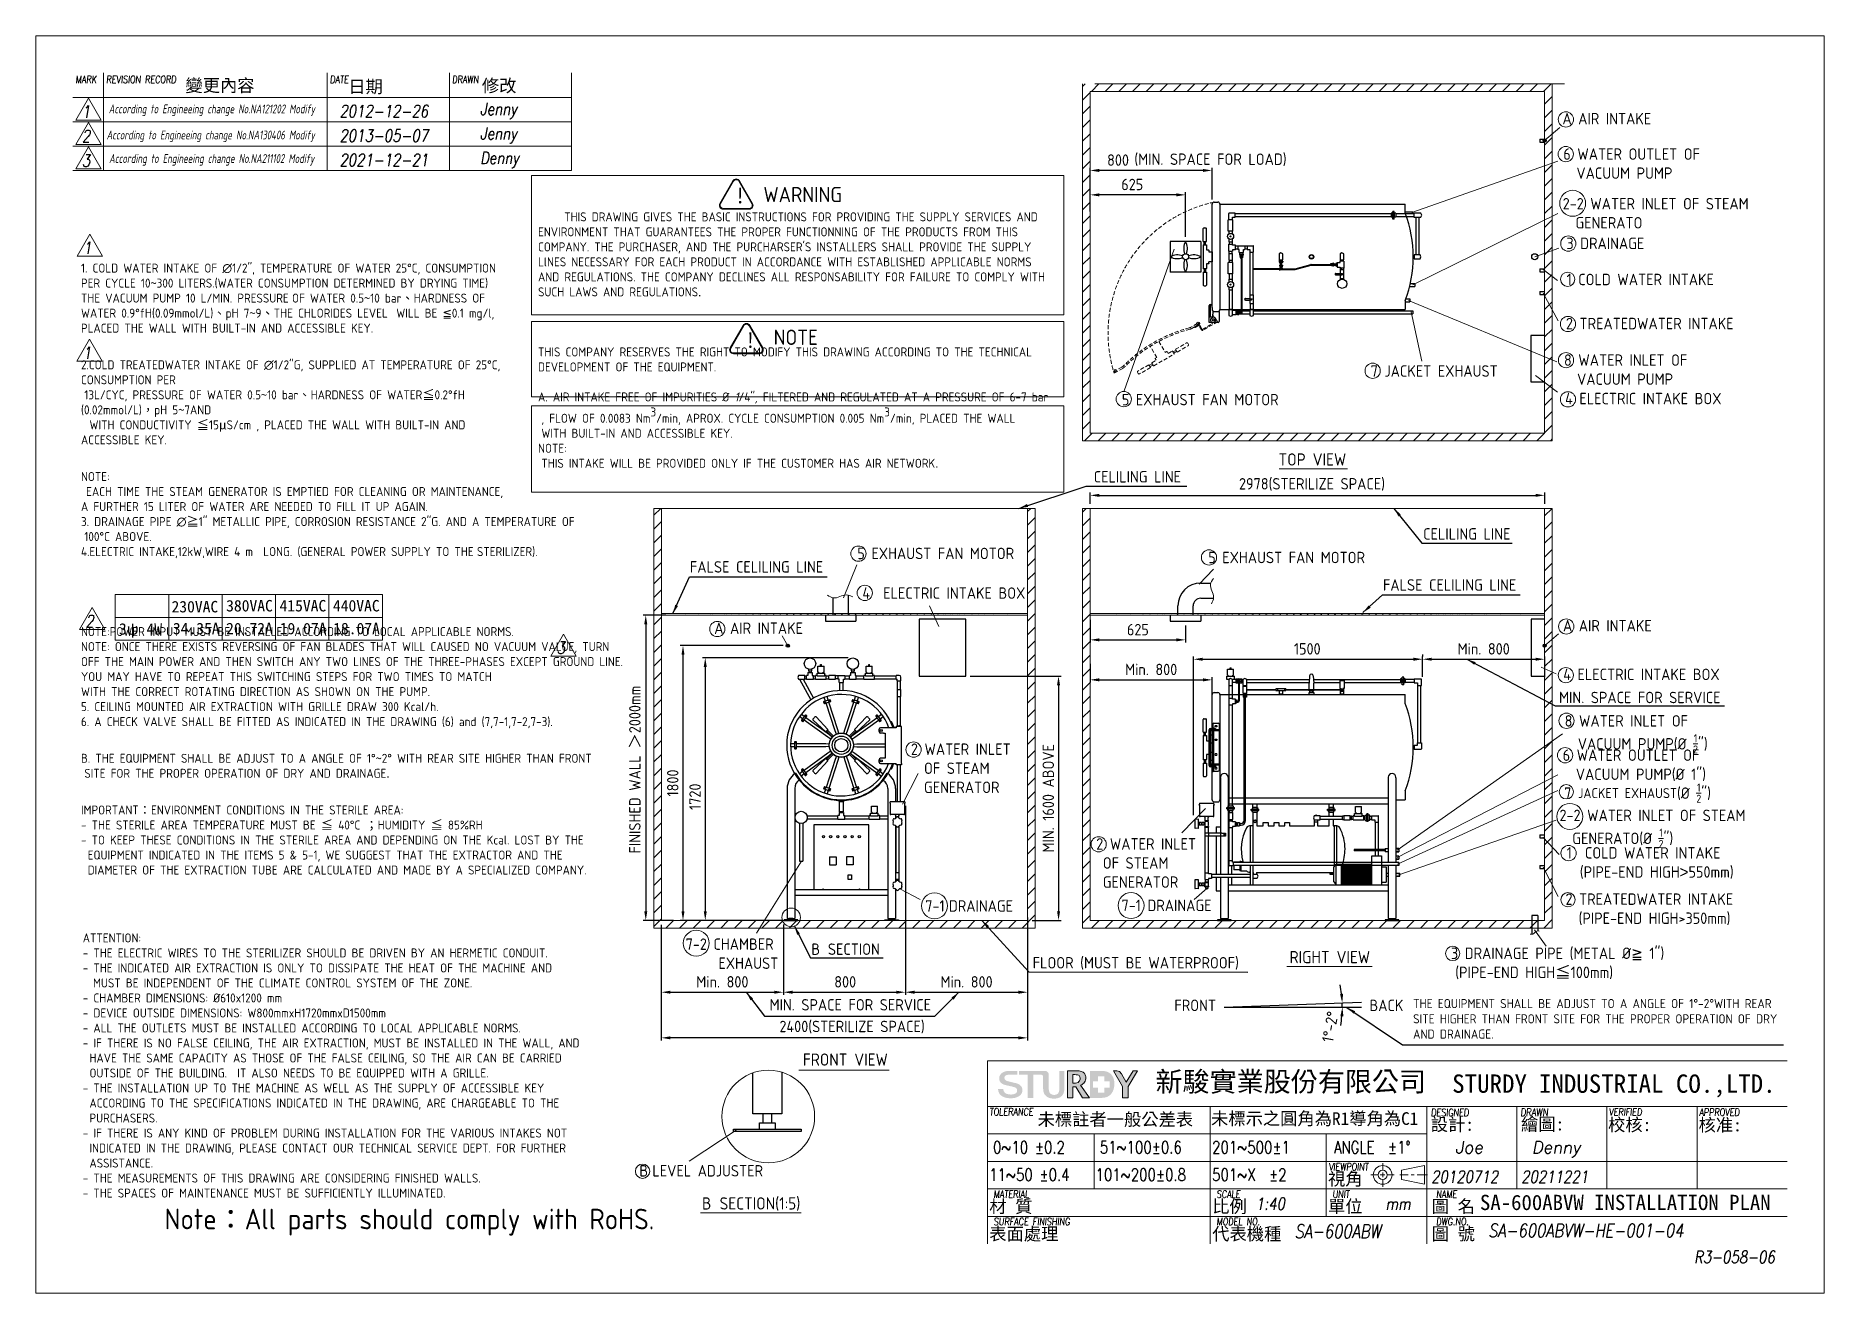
# Model space of a CAD drawing. Header units: millimetres. Extents: x -232689 to -212764, y -30313 to -8108.
# Drawn here: x -224484 to -212764, y -30313 to -22073 of the extents above; entities outside this region: 2.
import ezdxf

# ---------------------------------------------------------------- set-up
doc = ezdxf.new("R2010")
doc.units = ezdxf.units.MM
doc.linetypes.add('HIDDEN', pattern=[9.525, 6.35, -3.175])
doc.layers.get('0').update_dxf_attribs({"lineweight": 25})
for name, color, linetype, lineweight in [('D', 3, 'Continuous', 13), ('F', 7, 'Continuous', 15), ('H', 2, 'HIDDEN', 15), ('S', 4, 'Continuous', 15), ('T', 4, 'Continuous', 15)]:
    doc.layers.add(name, color=color, linetype=linetype, lineweight=lineweight)
doc.styles.get("Standard").update_dxf_attribs({"font": 'KAIU.TTF'})
doc.styles.add('STU25', font='isocp2.shx')
doc.styles.add('Text', font='romans.shx', dxfattribs={"width": 0.8, "oblique": 10})
doc.dimstyles.new('STU25', dxfattribs={"dimscale": 30, "dimtxt": 2.5, "dimasz": 2, "dimexe": 0.6, "dimexo": 1, "dimgap": 1, "dimtad": 1, "dimdsep": 46, "dimtxsty": 'STU25', "dimcen": 2, "dimazin": 2, "dimtfac": 1, "dimtmove": 0, "dimatfit": 3, "dimfxl": 0, "dimtolj": 1, "dimtzin": 0, "dimarcsym": 0})
doc.dimstyles.new('STU25$7', dxfattribs={"dimscale": 30, "dimtxt": 2.5, "dimasz": 2, "dimexe": 1.25, "dimexo": 0.625, "dimgap": 1, "dimtad": 0, "dimdec": 4, "dimdsep": 46, "dimtxsty": 'STU25', "dimcen": 2.5, "dimazin": 2, "dimtfac": 1, "dimtdec": 4, "dimtmove": 0, "dimatfit": 3, "dimfxl": 0, "dimtolj": 1, "dimtzin": 0, "dimarcsym": 0})

msp = doc.modelspace()

# ---------------------------------------------------------------- texts
at = {"lineweight": -3}
for s, p in [('變更內容', (-223503.54, -22440.417)), ('日期', (-222436.73, -22448.328)), ('修改', (-221560.749, -22441.999))]:
    msp.add_text(s, height=83.0297, dxfattribs=at).set_placement(p)
at = {"layer": 'D', "color": 4}
msp.add_text('SA-600ABVW INSTALLATION PLAN', height=100, dxfattribs=at).set_placement((-215020.375, -29768.559))
at = {"layer": 'D', "style": 'STU25'}
for s, insert, char_height, attachment_point in [('\\A1;  ', (-232688.646, -8107.603), 10, 9), ('\\A1;  ', (-221767.988, -9252.22), 10, 9), ('6 WATER OUTLET OF \\P  VACUUM PUMP(%%c 1")', (-214478.132, -26750.091), 75, 1)]:
    msp.add_mtext(s, dxfattribs=dict(at, insert=insert, char_height=char_height, attachment_point=attachment_point))
at = {"layer": 'D', "attachment_point": 1}
for s, insert, char_height in [('{\\Fisocp2.shx;\\C3;A AIR INTAKE}', (-214479.958, -22579.003), 75), ('{\\Fisocp2.shx;\\C3;(MIN. SPACE FOR LOAD)}', (-217285.107, -22844.888), 75), ('{\\Fisocp2.shx;\\C3;6 WATER OUTLET OF \\P  VACUUM PUMP}', (-214474.09, -22811.177), 75), ('{\\Fisocp3.shx;\\C3;2\\Fisocp2.shx;-2\\Fisocp3.shx; \\Fisocp2.shx;WATER INLET OF STEAM \\P\\f???|b0|i0|c0|p65;   \\Fisocp2.shx;GENERATO}', (-214478.266, -23136.429), 75), ('{\\Fisocp2.shx;\\C3;3 DRAINAGE }', (-214453.894, -23396.458), 75), ('{\\Fisocp2.shx;\\C3;1 COLD WATER INTAKE}', (-214452.597, -23632.957), 75), ('{\\Fisocp2.shx;\\C3;2 TREATEDWATER INTAKE}', (-214456.99, -23921.75), 75), ('{\\Fisocp2.shx;\\C3;7 JACKET EXHAUST}', (-215736.272, -24233.017), 75), ('{\\Fisocp2.shx;\\C3;8 WATER INLET OF \\P  VACUUM PUMP}', (-214469.777, -24161.132), 75), ('{\\Fisocp2.shx;\\C3;5 EXHAUST FAN MOTOR}', (-217367.18, -24420.217), 75), ('{\\Fisocp2.shx;\\C3;4 ELECTRIC INTAKE BOX}', (-214462.493, -24413.284), 75), ('{\\Fisocp2.shx;\\C11;TOP VIEW}', (-216339.904, -24809.892), 80), ('{\\Fisocp.shx;\\C3;CELILING LINE}', (-217551.198, -24925.903), 75), ('{\\Fisocp.shx;\\C3;CELILING LINE}', (-215392.243, -25300.141), 75), ('{\\Fisocp2.shx;\\C3;5 EXHAUST FAN MOTOR}', (-219100.115, -25428.263), 75), ('{\\Fisocp2.shx;\\C3;FALSE CELILING LINE}', (-220197.491, -25516.288), 75), ('{\\Fisocp2.shx;\\C3;5 EXHAUST FAN MOTOR}', (-216800.882, -25454.793), 75), ('{\\Fisocp2.shx;\\C3;FALSE CELILING LINE}', (-215655.863, -25634.562), 75), ('{\\Fisocp2.shx;\\C3;4  ELECTRIC INTAKE BOX}', (-219067.466, -25688.111), 75), ('{\\Fisocp2.shx;\\C3;A AIR INTAKE}', (-220038.277, -25918.182), 75), ('{\\Fisocp2.shx;\\C3;A AIR INTAKE}', (-214476.302, -25901.866), 75), ('{\\Fisocp2.shx;\\C3;4 ELECTRIC INTAKE BOX}', (-214474.637, -26220.762), 75), ('{\\Fisocp2.shx;\\C3;MIN. SPACE FOR SERVICE}', (-214502.298, -26372.134), 75), ('\\A1;{\\Fisocp2.shx;8 WATER INLET OF \\P  VACUUM PUMP(%%c \\H0.7x;\\S1/2;\\H1.429x;")}', (-214465.253, -26525.438), 75), ('{\\Fisocp2.shx;\\C3;2 WATER INLET \\P  OF STEAM  \\P  GENERATOR}', (-218749.329, -26710.833), 75), ('\\A1;{\\Fisocp2.shx;7 \\H0.875x;JACKET EXHAUST\\H1.143x;(%%c \\H0.7001x;\\S1/2;\\H1.428x;")}', (-214468.332, -26973.395), 75), ('\\A1;{\\Fisocp3.shx;2\\Fisocp2.shx;-2\\Fisocp3.shx; \\Fisocp2.shx;WATER INLET OF STEAM \\P\\f???|b0|i0|c0|p65;   \\Fisocp2.shx;GENERATO(%%c \\H0.7x;\\S1/2;\\H1.429x;")}', (-214498.865, -27144.727), 75), ('{\\Fisocp2.shx;\\C3;2 WATER INLET \\P OF STEAM \\P GENERATOR}', (-217534.792, -27331.652), 75), ('{\\Fisocp2.shx;\\C3;1  COLD WATER INTAKE\\P  (PIPE-END HIGH\\f新細明體|b0|i0|c136|p18;>\\Fisocp2.shx;550mm)}', (-214451.793, -27390.341), 75), ('{\\Fisocp2.shx;\\C3;7-1\\f???|b0|i0|c0|p65; \\Fisocp2.shx;DRAINAGE}', (-218654.987, -27738.082), 75), ('{\\Fisocp2.shx;\\C3;7-1 DRAINAGE}', (-217369.161, -27734.803), 75), ('{\\Fisocp2.shx;\\C3;2 TREATEDWATER INTAKE\\P  (PIPE-END HIGH>350mm)}', (-214459.88, -27693.588), 75), ('{\\Fisocp2.shx;\\C3;7-2 CHAMBER \\P     EXHAUST}', (-220225.289, -27988.396), 75), ('{\\Fisocp2.shx;\\C3;B\\f標楷體|b0|i0|c136|p65; \\Fisocp2.shx;SECTION}', (-219401.848, -28021.432), 75), ('{\\Fisocp2.shx;\\C3;FLOOR (MUST BE WATERPROOF)}', (-217951.589, -28110.419), 75), ('{\\Fisocp2.shx;\\C11;RIGHT VIEW}', (-216268.09, -28071.013), 80), ('{\\Fisocp2.shx;\\C3;3 DRAINAGE PIPE (METAL %%C\\f新細明體|b0|i0|c136|p18;≧\\Fisocp2.shx; 1")\\P\\f????|b0|i0|c0|p18; \\Fisocp2.shx;(PIPE-END HIGH\\f標楷體|b0|i0|c136|p65;≦\\Fisocp2.shx;100mm)}', (-215210.414, -28048.252), 75), ('{\\Fisocp2.shx;\\C3;MIN. SPACE FOR SERVICE}', (-219675.511, -28385.94), 75), ('{\\Fisocp2.shx;\\C3;THE EQUIPMENT SHALL BE ADJUST TO A ANGLE OF 1%%d-2%%dWITH REAR \\PSITE HIGHER THAN FRONT SITE FOR THE PROPER OPERATION OF DRY \\PAND DRAINAGE.}', (-215458.571, -28385.319), 60), ('{\\Fisocp2.shx;\\C11;FRONT VIEW}', (-219457.107, -28742.366), 80), ('{\\Fisocp2.shx;\\C3;B\\f???|b0|i0|c0|p65; \\Fisocp2.shx;LEVEL ADJUSTER}', (-220528.883, -29473.602), 75), ('{\\Fisocp2.shx;\\C11;B\\f標楷體|b0|i0|c136|p65; \\Fisocp2.shx;SECTION(1:5)}', (-220118.44, -29684.987), 80)]:
    msp.add_mtext(s, dxfattribs=dict(at, insert=insert, char_height=char_height))
at = {"layer": 'D', "color": 11, "attachment_point": 1, "style": 'STU25'}
for s, insert, char_height in [('{\\f標楷體|b0|i0|c136|p65;!}', (-219902.548, -23071.622), 100), ('WARNING', (-219716.036, -23063.873), 100), ('\\A1;\\P\\H0.7042x;     \\H0.9836x;THIS DRAWING GIVES THE BASIC INSTRUCTIONS FOR PROVIDING THE SUPPLY SERVICES AND\\PENVIRONMENT THAT GUARANTEES THE PROPER FUNCTIONNING OF THE PRODUCTS FROM THIS \\PCOMPANY. THE PURCHASER, AND THE PURCHARSER\'S INSTALLERS SHALL PROVIDE THE SUPPLY \\PLlNES NECESSARY FOR EACH PRODUCT IN ACCORDANCE WITH ESTABLlSHED APPLlCABLE NORMS \\PAND REGULATIONS. THE COMPANY DECLlNES ALL RESPONSABILlTY FOR FAILURE TO COMPLY WITH \\PSUCH LAWS AND REGULATIONS\\f????|b0|i0|c0|p54;.\\P\\P\\P\\P\\Fisocp2.shx|c0;THIS COMPANY RESERVES THE RIGHT TO MODIFY THIS DRAWING ACCORDING TO THE TECHNICAL \\PDEVELOPMENT OF THE EQUIPMENT.\\P\\PA. AIR INTAKE FREE OF IMPURITIES %%C \\fISOCP2|b0|i1|c0|p2;1\\Fisocp2.shx|c0;/4"\\fISOCP2|b0|i1|c0|p2;, \\Fisocp2.shx|c0;FILTERED AND REGULATED AT A PRESSURE OF 6-7 bar\\P\\f????|b0|i0|c0|p54; \\Fisocp2.shx|c0;, FLOW OF 0.0083 Nm\\S3^ ;/min, APROX. CYCLE CONSUMPTION 0.005 Nm\\S3^ ;/min, PLACED THE WALL \\P\\f????|b0|i0|c0|p54; \\Fisocp2.shx|c0;WITH BUILT-IN AND ACCESSIBLE KEY.\\PNOTE:\\P\\f????|b0|i0|c0|p54; \\Fisocp2.shx|c0;THIS INTAKE WILL BE PROVIDED ONLY IF THE CUSTOMER HAS AIR NETWORK\\fArial|b0|i0|c0|p34;.', (-221192.839, -23088.57), 85.178512), ('{\\A1;}\\P{\\A1;\\Fisocp2.shx;\\H0.69265x;1. COLD WATER INTAKE OF ∅1/2", TEMPERATURE OF WATER 25°C, CONSUMPTION }\\P{\\A1;\\Fisocp2.shx;\\H0.69265x;PER CYCLE 10}{\\A1;\\f細明體|b0|i0|c136|p49;\\H0.69265x;~}{\\A1;\\Fisocp2.shx;\\H0.69265x;300 }{\\A1;\\Fisocp2.shx;\\H0.69265x;LITERS.(WATER CONSUMPTION DETERMINED BY DRYING TIME) }\\P{\\A1;\\Fisocp2.shx;\\H0.69265x;THE VACUUM PUMP 10 L/MIN. PRESSURE}{\\A1;\\F???;\\H0.69265x; }{\\A1;\\Fisocp2.shx;\\H0.69265x;OF WATER 0.5}{\\A1;\\f細明體|b0|i0|c136|p49;\\H0.69265x;~}{\\A1;\\Fisocp2.shx;\\H0.69265x;10 bar}{\\A1;\\f標楷體|b0|i0|c136|p65;\\H0.69265x;、}{\\A1;\\Fisocp2.shx;\\H0.69265x;HARDNESS OF }\\P{\\A1;\\Fisocp2.shx;\\H0.69265x;WATER 0.9°fH(0.09mmol/L)}{\\A1;\\f標楷體|b0|i0|c136|p65;\\H0.69265x;、}{\\A1;\\Fisocp2.shx;\\H0.69265x;pH 7}{\\A1;\\f細明體|b0|i0|c136|p49;\\H0.69265x;~}{\\A1;\\Fisocp2.shx;\\H0.69265x;9}{\\A1;\\f標楷體|b0|i0|c136|p65;\\H0.69265x;、}{\\A1;\\Fisocp2.shx;\\H0.69265x;THE CHLORIDES LEVEL }{\\A1;\\F???;\\H0.69265x; }{\\A1;\\Fisocp2.shx;\\H0.69265x;WILL BE }{\\A1;\\f新細明體|b0|i0|c136|p16;\\H0.69265x;≦}{\\A1;\\Fisocp2.shx;\\H0.69265x;0.1 mg/l, }\\P{\\A1;\\Fisocp2.shx;\\H0.69265x;PLACED THE WALL WITH BUILT-IN AND ACCESSIBLE KEY.}\\P{\\A1;\\Fisocp2.shx;\\H0.69265x;}\\P{\\A1;\\Fisocp2.shx;\\H0.69265x;2.COLD TREATEDWATER INTAKE OF ∅1/2"G, SUPPLIED AT TEMPERATURE OF 25°C, }\\P{\\A1;\\Fisocp2.shx;\\H0.69265x;CONSUMPTION PER }\\P{\\A1;\\F????;\\H0.69265x; }{\\A1;\\Fisocp2.shx;\\H0.69265x;13L/CYC, PRESSURE OF WATER 0.5}{\\A1;\\f細明體|b0|i0|c136|p49;\\H0.69265x;~}{\\A1;\\Fisocp2.shx;\\H0.69265x;10 bar}{\\A1;\\f標楷體|b0|i0|c136|p65;\\H0.69265x;、}{\\A1;\\Fisocp2.shx;\\H0.69265x;HARDNESS OF WATER}{\\A1;\\f標楷體|b0|i0|c136|p65;\\H0.69265x;≦}{\\A1;\\Fisocp2.shx;\\H0.69265x;0.2°fH}\\P{\\A1;\\Fisocp2.shx;\\H0.69265x;(0.02mmol/L)}{\\A1;\\f標楷體|b0|i0|c136|p65;\\H0.69265x;，}{\\A1;\\Fisocp2.shx;\\H0.69265x;pH 5}{\\A1;\\f細明體|b0|i0|c136|p49;\\H0.69265x;~}{\\A1;\\Fisocp2.shx;\\H0.69265x;7AND}\\P{\\A1;\\F???;\\H0.69265x; }{\\A1;\\Fisocp2.shx;\\H0.69265x; WITH CONDUCTIVITY }{\\A1;\\f標楷體|b0|i0|c136|p65;\\H0.69265x;≦}{\\A1;\\Fisocp2.shx;\\H0.69265x;15}{\\A1;\\f標楷體|b0|i0|c136|p65;\\H0.69265x;μ}{\\A1;\\Fisocp2.shx;\\H0.69265x;S/cm , PLACED THE WALL WITH BUILT-IN AND }\\P{\\A1;\\Fisocp2.shx;\\H0.69265x;ACCESSIBLE KEY.}\\P{\\A1;\\Fisocp2.shx;\\H0.69265x;}\\P{\\A1;\\Fisocp2.shx;\\H0.69265x;NOTE:}\\P{\\A1;\\Fisocp2.shx;\\H0.69265x; EACH TIME THE STEAM GENERATOR IS EMPTIED FOR CLEANING OR MAINTENANCE, }\\P{\\A1;\\Fisocp2.shx;\\H0.69265x;A FURTHER 15 }{\\A1;\\Fisocp2.shx;\\H0.69265x;LITER OF WATER ARE NEEDED TO FILL IT UP AGAIN.}\\P{\\A1;\\Fisocp2.shx;\\H0.69265x;3. DRAINAGE PIPE ∅}{\\A1;\\f標楷體|b0|i0|c136|p65;\\H0.69265x;≧}{\\A1;\\Fisocp2.shx;\\H0.69265x;1" METALLIC PIPE, CORROSION RESISTANCE 2"G. AND A TEMPERATURE OF }\\P{\\A1;\\F???;\\H0.69265x; }{\\A1;\\Fisocp2.shx;\\H0.69265x;100°C ABOVE.}\\P{\\A1;\\Fisocp2.shx;\\H0.69265x;4.ELECTRIC INTAKE,12kW,WIRE 4 m  LONG. (GENERAL POWER SUPPLY TO THE}{\\A1;\\F???;\\H0.69265x; }{\\A1;\\Fisocp2.shx;\\H0.69265x;STERILIZER).}\\P{\\A1;\\Fisocp2.shx;\\H0.69265x;}\\P{\\A1;\\Fisocp2.shx;\\H0.69265x;}\\P{\\A1;\\Fisocp2.shx;\\H0.69265x;}\\P{\\A1;\\Fisocp2.shx;\\H0.69265x;NOTE:POWER INPUT MUST BE INSTALLED ACCORDING TO LOCAL APPLICABLE NORMS.}\\P{\\A1;\\H0.69265x;NOTE: ONCE THERE EXISTS REVERSING OF FAN BLADES THAT WILL CAUSED NO VACUUM VALUE, TURN }\\P{\\A1;\\H0.69265x;OFF THE MAIN POWER AND THEN SWITCH ANY TWO LINES OF THE THREE-PHASES EXCEPT GROUND LINE. }\\P{\\A1;\\H0.69265x;YOU MAY HAVE TO REPEAT THIS SWITCHING STEPS FOR TWO TIMES TO MATCH }\\P{\\A1;\\H0.69265x;WITH THE CORRECT ROTATING DIRECTION AS SHOWN ON THE PUMP. }\\P{\\A1;\\Fisocp2.shx;\\H0.69265x;5. CEILING MOUNTED AIR EXTRACTION WITH GRILLE DRAW 300 Kcal/h.}\\P{\\A1;\\Fisocp2.shx;\\H0.69265x;6. A CHECK VALVE SHALL BE FITTED AS INDICATED IN THE DRAWING (6) and (7,7-1,7-2,7-3).}\\P{\\A1;\\Fisocp2.shx;\\H0.69265x;}\\P{\\A1;\\Fisocp2.shx;\\H0.69265x;B. THE EQUIPMENT SHALL BE ADJUST TO A ANGLE OF 1°}{\\A1;\\f細明體|b0|i0|c136|p49;\\H0.69265x;~}{\\A1;\\Fisocp2.shx;\\H0.69265x;2° WITH REAR SITE HIGHER THAN FRONT }\\P{\\A1;\\F???;\\H0.69265x; }{\\A1;\\Fisocp2.shx;\\H0.69265x;SITE FOR THE PROPER OPERATION OF DRY AND DRAINAGE}{\\A1;\\fArial|b0|i0|c0|p34;\\H0.69265x;.}\\P{\\A1;\\fArial|b0|i0|c0|p34;\\H0.69265x;}\\P{\\A1;\\Fisocp2.shx;\\H0.69265x;IMPORTANT}{\\A1;\\f標楷體|b0|i0|c136|p65;\\H0.69265x;：}{\\A1;\\Fisocp2.shx;\\H0.69265x;ENVIRONMENT CONDITIONS IN THE STERILE AREA:}\\P{\\A1;\\Fisocp2.shx;\\H0.69265x;- THE STERILE AREA TEMPERATURE MUST BE }{\\A1;\\f標楷體|b0|i0|c136|p65;\\H0.69265x;≦}{\\A1;\\Fisocp2.shx;\\H0.69265x; 40°C }{\\A1;\\f標楷體|b0|i0|c136|p65;\\H0.69265x;；}{\\A1;\\Fisocp2.shx;\\H0.69265x;HUMIDITY }{\\A1;\\f標楷體|b0|i0|c136|p65;\\H0.69265x;≦}{\\A1;\\Fisocp2.shx;\\H0.69265x; 85%RH}\\P{\\A1;\\Fisocp2.shx;\\H0.69265x;- TO KEEP THESE CONDITIONS IN THE STERILE AREA AND DEPENDING ON THE Kcal. LOST BY THE }\\P{\\A1;\\F???;\\H0.69265x;  }{\\A1;\\Fisocp2.shx;\\H0.69265x;EQUIPMENT INDICATED IN THE ITEMS 5 & 5-1, WE SUGGEST THAT THE EXTRACTOR AND THE }\\P{\\A1;\\F???;\\H0.69265x;  }{\\A1;\\Fisocp2.shx;\\H0.69265x;DIAMETER OF THE EXTRACTION TUBE ARE CALCULATED AND MADE BY A SPECIALIZED COMPANY.}', (-224188.088, -23424.414), 85.178512), ('{\\f標楷體|b0|i0|c136|p65;!}', (-219835.306, -24018.648), 100), ('NOTE', (-219648.793, -23999.28), 100), ('{\\f標楷體|b0|i0|c136|p65;230VAC}', (-223594.772, -25776.971), 75), ('{\\f標楷體|b0|i0|c136|p65;380VAC}', (-223236.889, -25770.785), 75), ('{\\f標楷體|b0|i0|c136|p65;415VAC}', (-222886.889, -25770.785), 75), ('{\\f標楷體|b0|i0|c136|p65;440VAC}', (-222536.889, -25770.785), 75), ('{\\f標楷體|b0|i0|c136|p65;3ψ 4W}', (-223939.208, -25923.01), 75), ('{\\f標楷體|b0|i0|c136|p65;34.35A}', (-223585.797, -25920.34), 75), ('{\\f標楷體|b0|i0|c136|p65;20.72A}', (-223237.002, -25920.34), 75), ('{\\f標楷體|b0|i0|c136|p65;19.07A}', (-222885.395, -25920.34), 75), ('{\\f標楷體|b0|i0|c136|p65;18.07A}', (-222535.395, -25920.34), 75), ('ATTENTION:\\P- THE ELECTRIC WIRES TO THE STERILIZER SHOULD BE DRIVEN BY AN HERMETIC CONDUIT.  \\P- THE INDICATED AIR EXTRACTION IS ONLY TO DISSIPATE THE HEAT OF THE MACHINE AND \\P  MUST BE INDEPENDENT OF THE CLIMATE CONTROL SYSTEM OF THE ZONE.\\P- CHAMBER DIMENSIONS: %%C610x1200 mm\\P- DEVICE OUTSIDE DIMENSIONS: W800mmxH1720mmxD1500mm\\P- ALL THE OUTLETS MUST BE INSTALLED ACCORDING TO LOCAL APPLICABLE NORMS.\\P- IF THERE IS NO FALSE CEILING, THE AIR EXTRACTION, MUST BE INSTALLED IN THE WALL, AND \\P{\\f???|b0|i0|c0|p65;  }HAVE THE SAME CAPACITY AS THOSE OF THE FALSE CEILING, SO THE AIR CAN BE CARRIED \\P{\\f???|b0|i0|c0|p65;  }OUTSIDE OF THE BUILDING.  IT ALSO NEEDS TO BE EQUIPPED WITH A GRILLE.\\P- THE INSTALLATION UP TO THE MACHINE AS WELL AS THE SUPPLY OF ACCESSIBLE KEY \\P{\\f???|b0|i0|c0|p65;  }ACCORDING TO THE SPECIFICATIONS INDICATED IN THE DRAWING, ARE CHARGEABLE TO THE \\P{\\f???|b0|i0|c0|p65;  }PURCHASERS.{\\fArial|b0|i0|c0|p34; \\P}- IF THERE IS ANY KIND OF PROBLEM DURING INSTALLATION FOR THE VARIOUS INTAKES NOT \\P{\\f???|b0|i0|c0|p65;  }INDICATED IN THE DRAWING, PLEASE CONTACT OUR TECHNICAL SERVICE DEPT. FOR FURTHER \\P{\\f???|b0|i0|c0|p65;  }ASSISTANCE.\\P- THE MEASUREMENTS OF THIS DRAWING ARE CONSIDERING FINISHED WALLS.\\P- THE SPACES OF MAINTENANCE MUST BE SUFFICIENTLY ILLUMINATED.', (-224176.285, -27955.762), 58.998992)]:
    msp.add_mtext(s, dxfattribs=dict(at, insert=insert, char_height=char_height))
at = {"layer": 'D', "char_height": 75, "width": 218.181, "attachment_point": 1}
for s, insert in [('{\\Fisocp2.shx;FRONT}', (-217022.891, -28389.537)), ('{\\Fisocp2.shx;BACK}', (-215744.368, -28389.987))]:
    msp.add_mtext(s, dxfattribs=dict(at, insert=insert))
at = {"layer": 'D', "color": 0, "insert": (-223640.239, -29759.746), "char_height": 135.00867, "attachment_point": 1, "style": 'STU25'}
msp.add_mtext('Note{\\f標楷體|b0|i0|c136|p65;：}All parts should comply with RoHS.', dxfattribs=at)
at = {"layer": 'F', "color": 1, "lineweight": 15, "style": 'Text', "oblique": 5, "width": 0.8}
for s, p in [('MARK', (-224223.035, -22383.097)), ('REVISION RECORD', (-224023.035, -22383.097)), ('DATE', (-222556.235, -22383.097)), ('DRAWN', (-221756.235, -22383.097))]:
    msp.add_text(s, height=48, dxfattribs=at).set_placement(p)
at = {"layer": 'T', "lineweight": 20, "style": 'Text', "oblique": 10, "width": 0.8}
for s, height, p in [('1', 80, (-224182.7, -22611.388)), ('2012-12-26', 80, (-222494.133, -22607.575)), ('Jenny', 80, (-221572.837, -22593.53)), ('2', 80, (-224182.7, -22771.388)), ('2013-05-07', 80, (-222494.133, -22767.575)), ('Jenny', 80, (-221572.837, -22753.53)), ('3', 80, (-224182.7, -22931.388)), ('2021-12-21', 80, (-222494.133, -22927.575)), ('Denny', 80, (-221572.837, -22913.53)), ('1', 80, (-224173.3, -23503.237)), ('1', 80, (-224175.419, -24191.177)), ('2', 80, (-224158.904, -25949.517)), ('3', 80, (-221070.439, -26123.264)), ('20120712', 80, (-215340.147, -29590.589)), ('20211221', 80, (-214750.147, -29590.589)), ('1:40', 80, (-216490.06, -29767.369)), ('mm', 80, (-215639.734, -29767.143)), ('SA-600ABW', 88, (-216234.984, -29951.905)), ('SA-600ABVW-HE-001-04', 88, (-214965.848, -29946.31))]:
    msp.add_text(s, height=height, dxfattribs=at).set_placement(p)
at = {"layer": 'T', "lineweight": 20, "style": 'Text', "oblique": 10}
for s, p in [('Joe', (-215182.529, -29396.889)), ('Denny', (-214680.259, -29396.889))]:
    msp.add_text(s, height=80, dxfattribs=at).set_placement(p)
at = {"layer": 'T', "linetype": 'Continuous', "lineweight": 20, "attachment_point": 1, "style": 'Text'}
for s, insert, char_height in [('{\\Fisocp2.shx|c136;According to Engineeing change No.NA121202 Modify}', (-224006.211, -22523.835), 58), ('{\\Fisocp2.shx|c136;According to Engineeing change No.NA130406 Modify}', (-224020.574, -22694.481), 58), ('{\\Fisocp2.shx|c136;According to Engineeing change No.NA211102 Modify}', (-224003.578, -22848.912), 58), ('{R3-058-06}', (-213616.895, -30036.124), 80)]:
    msp.add_mtext(s, dxfattribs=dict(at, insert=insert, char_height=char_height))

# ---------------------------------------------------------------- blocks, each defined once
blk = doc.blocks.new('*D1')
at = {"layer": 'D', "color": 0, "lineweight": -2}
for p, q in [((-216897, -27181), (-216897, -26141)), ((-216837, -26159), (-215456, -26159)), ((-215396, -26275), (-215396, -26141))]:
    blk.add_line(p, q, dxfattribs=at)
at = {"layer": 'D', "color": 0}
for points in [[(-216837, -26149), (-216837, -26169), (-216897, -26159)], [(-215456, -26169), (-215456, -26149), (-215396, -26159)]]:
    blk.add_solid(points, dxfattribs=at)
at = {"layer": 'Defpoints', "color": 0}
for p in [(-215396, -26159), (-215396, -26305), (-216897, -27211)]:
    blk.add_point(p, dxfattribs=at)
at = {"layer": 'D', "color": 0, "insert": (-216152, -26091), "char_height": 75, "attachment_point": 5, "style": 'STU25'}
blk.add_mtext('\\A1;1500', dxfattribs=at)
blk = doc.blocks.new('*D2')
at = {"layer": 'D', "color": 0, "lineweight": -2}
for p, q in [((-218785, -27120), (-218785, -28359)), ((-219585, -27897), (-219585, -28359)), ((-219525, -28341), (-218845, -28341))]:
    blk.add_line(p, q, dxfattribs=at)
at = {"layer": 'D', "color": 0}
for points in [[(-219525, -28331), (-219525, -28351), (-219585, -28341)], [(-218845, -28351), (-218845, -28331), (-218785, -28341)]]:
    blk.add_solid(points, dxfattribs=at)
at = {"layer": 'Defpoints', "color": 0}
for p in [(-218785, -27090), (-219585, -27867), (-218785, -28341)]:
    blk.add_point(p, dxfattribs=at)
at = {"layer": 'D', "color": 0, "insert": (-219180, -28273), "char_height": 75, "attachment_point": 5, "style": 'STU25'}
blk.add_mtext('\\A1;800', dxfattribs=at)
blk = doc.blocks.new('*D3')
at = {"layer": 'D', "color": 0, "lineweight": -2}
for p, q in [((-219160, -26150), (-220115, -26150)), ((-220097, -26210), (-220097, -27810)), ((-219678, -27870), (-220115, -27870))]:
    blk.add_line(p, q, dxfattribs=at)
at = {"layer": 'D', "color": 0}
for points in [[(-220087, -26210), (-220107, -26210), (-220097, -26150)], [(-220107, -27810), (-220087, -27810), (-220097, -27870)]]:
    blk.add_solid(points, dxfattribs=at)
at = {"layer": 'Defpoints', "color": 0}
for p in [(-219130, -26150), (-220097, -27870), (-219648, -27870)]:
    blk.add_point(p, dxfattribs=at)
at = {"layer": 'D', "color": 0, "insert": (-220164, -27060), "char_height": 75, "attachment_point": 5, "rotation": 90, "style": 'STU25'}
blk.add_mtext('\\A1;{\\Fisocp2.shx;1720}', dxfattribs=at)
blk = doc.blocks.new('*D4')
at = {"layer": 'D', "color": 0, "lineweight": -2}
for p, q in [((-217575, -25900), (-217575, -26050)), ((-216950, -25939), (-216950, -26050)), ((-217515, -26032), (-217010, -26032))]:
    blk.add_line(p, q, dxfattribs=at)
at = {"layer": 'D', "color": 0}
for points in [[(-217515, -26022), (-217515, -26042), (-217575, -26032)], [(-217010, -26042), (-217010, -26022), (-216950, -26032)]]:
    blk.add_solid(points, dxfattribs=at)
at = {"layer": 'Defpoints', "color": 0}
for p in [(-217575, -25870), (-216950, -25909), (-216950, -26032)]:
    blk.add_point(p, dxfattribs=at)
at = {"layer": 'D', "color": 0, "insert": (-217262, -25965), "char_height": 75, "attachment_point": 5, "style": 'STU25'}
blk.add_mtext('\\A1;625', dxfattribs=at)
blk = doc.blocks.new('*D5')
at = {"layer": 'D', "color": 0, "lineweight": -2}
for p, q in [((-217575, -23196), (-217575, -23098)), ((-217010, -23116), (-217515, -23116)), ((-216950, -23392), (-216950, -23098))]:
    blk.add_line(p, q, dxfattribs=at)
at = {"layer": 'D', "color": 0}
for points in [[(-217515, -23106), (-217515, -23126), (-217575, -23116)], [(-217010, -23126), (-217010, -23106), (-216950, -23116)]]:
    blk.add_solid(points, dxfattribs=at)
at = {"layer": 'Defpoints', "color": 0}
for p in [(-217575, -23116), (-217575, -23226), (-216950, -23422)]:
    blk.add_point(p, dxfattribs=at)
at = {"layer": 'D', "color": 0, "insert": (-217299, -23048), "char_height": 75, "attachment_point": 5, "style": 'STU25'}
blk.add_mtext('\\A1;625', dxfattribs=at)
blk = doc.blocks.new('*D6')
at = {"layer": 'D', "color": 0, "lineweight": -2}
for p, q in [((-220385, -27900), (-220385, -28359)), ((-219585, -27897), (-219585, -28359)), ((-220325, -28341), (-219645, -28341))]:
    blk.add_line(p, q, dxfattribs=at)
at = {"layer": 'D', "color": 0}
for points in [[(-220325, -28331), (-220325, -28351), (-220385, -28341)], [(-219645, -28351), (-219645, -28331), (-219585, -28341)]]:
    blk.add_solid(points, dxfattribs=at)
at = {"layer": 'Defpoints', "color": 0}
for p in [(-220385, -27870), (-219585, -27867), (-219585, -28341)]:
    blk.add_point(p, dxfattribs=at)
at = {"layer": 'D', "color": 0, "insert": (-219985, -28273), "char_height": 75, "attachment_point": 5, "style": 'STU25'}
blk.add_mtext('\\A1;Min. 800', dxfattribs=at)
blk = doc.blocks.new('*D7')
at = {"layer": 'D', "color": 0, "lineweight": -2}
for p, q in [((-218785, -27132), (-218785, -28359)), ((-217985, -27851), (-217985, -28359)), ((-218725, -28341), (-218045, -28341))]:
    blk.add_line(p, q, dxfattribs=at)
at = {"layer": 'D', "color": 0}
for points in [[(-218725, -28331), (-218725, -28351), (-218785, -28341)], [(-218045, -28351), (-218045, -28331), (-217985, -28341)]]:
    blk.add_solid(points, dxfattribs=at)
at = {"layer": 'Defpoints', "color": 0}
for p in [(-218785, -27102), (-217985, -27821), (-217985, -28341)]:
    blk.add_point(p, dxfattribs=at)
at = {"layer": 'D', "color": 0, "insert": (-218385, -28273), "char_height": 75, "attachment_point": 5, "style": 'STU25'}
blk.add_mtext('\\A1;Min. 800', dxfattribs=at)
blk = doc.blocks.new('*D8')
at = {"layer": 'D', "color": 0, "lineweight": -2}
for p, q in [((-219587, -26070), (-220261, -26070)), ((-220243, -26130), (-220243, -27810)), ((-219587, -27870), (-220261, -27870))]:
    blk.add_line(p, q, dxfattribs=at)
at = {"layer": 'D', "color": 0}
for points in [[(-220233, -26130), (-220253, -26130), (-220243, -26070)], [(-220253, -27810), (-220233, -27810), (-220243, -27870)]]:
    blk.add_solid(points, dxfattribs=at)
at = {"layer": 'Defpoints', "color": 0}
for p in [(-219557, -26070), (-220243, -27870), (-219557, -27870)]:
    blk.add_point(p, dxfattribs=at)
at = {"layer": 'D', "color": 0, "insert": (-220310, -26970), "char_height": 75, "attachment_point": 5, "rotation": 90, "style": 'STU25'}
blk.add_mtext('\\A1;1800', dxfattribs=at)
blk = doc.blocks.new('*D9')
at = {"layer": 'D', "color": 0, "lineweight": -2}
for p, q in [((-215396, -26129), (-215396, -26141)), ((-215336, -26159), (-214656, -26159)), ((-214596, -26277), (-214596, -26141))]:
    blk.add_line(p, q, dxfattribs=at)
at = {"layer": 'D', "color": 0}
for points in [[(-215336, -26149), (-215336, -26169), (-215396, -26159)], [(-214656, -26169), (-214656, -26149), (-214596, -26159)]]:
    blk.add_solid(points, dxfattribs=at)
at = {"layer": 'Defpoints', "color": 0}
for p in [(-215396, -26159), (-214596, -26159), (-214596, -26307)]:
    blk.add_point(p, dxfattribs=at)
at = {"layer": 'D', "color": 0, "insert": (-214996, -26091), "char_height": 75, "attachment_point": 5, "style": 'STU25'}
blk.add_mtext('\\A1;{\\Fisocp2.shx;Min. 800}', dxfattribs=at)
blk = doc.blocks.new('*D10')
at = {"layer": 'D', "color": 0, "lineweight": -2}
for p, q in [((-217575, -23226), (-217575, -22938)), ((-216836, -22956), (-217515, -22956)), ((-216776, -23147), (-216776, -22938))]:
    blk.add_line(p, q, dxfattribs=at)
at = {"layer": 'D', "color": 0}
for points in [[(-217515, -22946), (-217515, -22966), (-217575, -22956)], [(-216836, -22966), (-216836, -22946), (-216776, -22956)]]:
    blk.add_solid(points, dxfattribs=at)
at = {"layer": 'Defpoints', "color": 0}
for p in [(-217575, -22956), (-216776, -23177), (-217575, -23256)]:
    blk.add_point(p, dxfattribs=at)
at = {"layer": 'D', "color": 0, "insert": (-217392, -22888), "char_height": 75, "attachment_point": 5, "style": 'STU25'}
blk.add_mtext('\\A1;{\\Fisocp2.shx;800}', dxfattribs=at)
blk = doc.blocks.new('*D14')
at = {"layer": 'D', "color": 0, "lineweight": -2}
for p, q in [((-217575, -26189), (-217575, -26312)), ((-217515, -26294), (-216835, -26294)), ((-216775, -26407), (-216775, -26276))]:
    blk.add_line(p, q, dxfattribs=at)
at = {"layer": 'D', "color": 0}
for points in [[(-217515, -26284), (-217515, -26304), (-217575, -26294)], [(-216835, -26304), (-216835, -26284), (-216775, -26294)]]:
    blk.add_solid(points, dxfattribs=at)
at = {"layer": 'Defpoints', "color": 0}
for p in [(-217575, -26159), (-216775, -26294), (-216775, -26437)]:
    blk.add_point(p, dxfattribs=at)
at = {"layer": 'D', "color": 0, "insert": (-217175, -26226), "char_height": 75, "attachment_point": 5, "style": 'STU25'}
blk.add_mtext('\\A1;{\\Fisocp2.shx;Min. 800}', dxfattribs=at)
blk = doc.blocks.new('*D15')
at = {"layer": 'D', "color": 0, "lineweight": -2}
for p, q in [((-220356, -25870), (-220505, -25870)), ((-220487, -25930), (-220487, -27810)), ((-220306, -27870), (-220505, -27870))]:
    blk.add_line(p, q, dxfattribs=at)
at = {"layer": 'D', "color": 0}
for points in [[(-220477, -25930), (-220497, -25930), (-220487, -25870)], [(-220497, -27810), (-220477, -27810), (-220487, -27870)]]:
    blk.add_solid(points, dxfattribs=at)
at = {"layer": 'Defpoints', "color": 0}
for p in [(-220326, -25870), (-220487, -27870), (-220276, -27870)]:
    blk.add_point(p, dxfattribs=at)
at = {"layer": 'D', "color": 0, "insert": (-220596, -27432), "char_height": 75, "attachment_point": 1, "rotation": 90, "style": 'STU25'}
blk.add_mtext('\\A1;{\\Fisocp2.shx;FINISHED WALL \\f新細明體|b0|i0|c136|p16;＞\\Fisocp2.shx;2000mm}', dxfattribs=at)
blk = doc.blocks.new('*D16')
at = {"layer": 'D', "color": 0, "lineweight": -2}
for p, q in [((-220385, -27900), (-220385, -28658)), ((-217985, -27900), (-217985, -28658)), ((-218045, -28640), (-220325, -28640))]:
    blk.add_line(p, q, dxfattribs=at)
at = {"layer": 'D', "color": 0}
for points in [[(-220325, -28630), (-220325, -28650), (-220385, -28640)], [(-218045, -28650), (-218045, -28630), (-217985, -28640)]]:
    blk.add_solid(points, dxfattribs=at)
at = {"layer": 'Defpoints', "color": 0}
for p in [(-220385, -27870), (-217985, -27870), (-220385, -28640)]:
    blk.add_point(p, dxfattribs=at)
at = {"layer": 'D', "color": 0, "insert": (-219135, -28569), "char_height": 75, "attachment_point": 5, "style": 'STU25'}
blk.add_mtext('\\A1;{\\Fisocp2.shx;2400(STERILIZE SPACE)}', dxfattribs=at)
blk = doc.blocks.new('*D17')
at = {"layer": 'D', "color": 0, "lineweight": -2}
for start, end in [(6.4401, 10.8803), (0, 2), (351.1197, 355.5599)]:
    blk.add_arc((-216697, -28439), 774, start, end, dxfattribs=at)
at = {"layer": 'D', "color": 0}
for points in [[(-215937, -28353), (-215917, -28351), (-215923, -28412)], [(-215915, -28499), (-215935, -28498), (-215922, -28439)]]:
    blk.add_solid(points, dxfattribs=at)
at = {"layer": 'Defpoints', "color": 0}
for p in [(-216697, -28439), (-216697, -28439), (-215922, -28421), (-215796, -28407), (-215796, -28439)]:
    blk.add_point(p, dxfattribs=at)
at = {"layer": 'D', "color": 0, "insert": (-216002, -28567), "char_height": 75, "attachment_point": 5, "rotation": 79.526, "style": 'STU25'}
blk.add_mtext('1%%D-2%%D', dxfattribs=at)
blk = doc.blocks.new('*D18')
at = {"layer": 'D', "color": 0, "lineweight": -2}
for p, q in [((-217575, -25140), (-217575, -25067)), ((-214596, -25140), (-214596, -25067)), ((-217515, -25085), (-214656, -25085))]:
    blk.add_line(p, q, dxfattribs=at)
at = {"layer": 'D', "color": 0}
for points in [[(-217515, -25075), (-217515, -25095), (-217575, -25085)], [(-214656, -25095), (-214656, -25075), (-214596, -25085)]]:
    blk.add_solid(points, dxfattribs=at)
at = {"layer": 'Defpoints', "color": 0}
for p in [(-217575, -25170), (-214596, -25085), (-214596, -25170)]:
    blk.add_point(p, dxfattribs=at)
at = {"layer": 'D', "color": 0, "insert": (-216121, -25013), "char_height": 75, "attachment_point": 5, "style": 'STU25'}
blk.add_mtext('\\A1;{\\Fisocp2.shx;2978(STERILIZE SPACE)}', dxfattribs=at)
blk = doc.blocks.new('*D19')
at = {"layer": 'D', "color": 0, "lineweight": -2}
for p, q in [((-218360, -26270), (-217764, -26270)), ((-217782, -26330), (-217782, -27810)), ((-217955, -27870), (-217764, -27870))]:
    blk.add_line(p, q, dxfattribs=at)
at = {"layer": 'D', "color": 0}
for points in [[(-217772, -26330), (-217792, -26330), (-217782, -26270)], [(-217792, -27810), (-217772, -27810), (-217782, -27870)]]:
    blk.add_solid(points, dxfattribs=at)
at = {"layer": 'Defpoints', "color": 0}
for p in [(-218390, -26270), (-217985, -27870), (-217782, -27870)]:
    blk.add_point(p, dxfattribs=at)
at = {"layer": 'D', "color": 0, "insert": (-217849, -27070), "char_height": 75, "attachment_point": 5, "rotation": 90, "style": 'STU25'}
blk.add_mtext('\\A1;{\\Fisocp2.shx;MIN. 1600 ABOVE}', dxfattribs=at)
blk = doc.blocks.new('新駿LOGO')
at = {"layer": 'F'}
h = blk.add_hatch(color=256, dxfattribs=at)
edge = h.paths.add_edge_path()
edge.add_spline(control_points=[(-529.05, -442.14), (-529.05, -442.31), (-529.02, -442.45), (-528.95, -442.56), (-528.89, -442.68), (-528.8, -442.78), (-528.69, -442.85), (-528.57, -442.93), (-528.44, -442.98), (-528.29, -443.01), (-528.15, -443.05), (-527.99, -443.07), (-527.81, -443.07), (-527.62, -443.07), (-527.47, -443.05), (-527.33, -443.01), (-527.2, -442.97), (-527.09, -442.92), (-527.01, -442.86), (-526.93, -442.8), (-526.87, -442.73), (-526.83, -442.65), (-526.8, -442.57), (-526.78, -442.49), (-526.78, -442.41), (-526.78, -442.25), (-526.82, -442.13), (-526.91, -442.05), (-526.99, -441.97), (-527.08, -441.91), (-527.18, -441.88), (-527.36, -441.83), (-527.56, -441.77), (-527.79, -441.72), (-528.02, -441.67), (-528.3, -441.61), (-528.64, -441.53), (-528.85, -441.48), (-529.02, -441.41), (-529.16, -441.34), (-529.3, -441.26), (-529.41, -441.17), (-529.5, -441.07), (-529.58, -440.98), (-529.64, -440.87), (-529.67, -440.77), (-529.7, -440.66), (-529.72, -440.55), (-529.72, -440.43), (-529.72, -440.22), (-529.67, -440.03), (-529.57, -439.87), (-529.46, -439.71), (-529.33, -439.58), (-529.16, -439.47), (-528.99, -439.37), (-528.85, -439.31), (-528.64, -439.26), (-528.43, -439.21), (-528.13, -439.2), (-527.91, -439.2), (-527.66, -439.2), (-526.73, -439.2), (-526.73, -439.2), (-526.73, -439.2), (-526.73, -439.81), (-526.73, -439.81), (-526.73, -439.81), (-528.14, -439.8), (-528.28, -439.83), (-528.39, -439.85), (-528.48, -439.86), (-528.56, -439.9), (-528.65, -439.94), (-528.72, -440), (-528.78, -440.07), (-528.84, -440.14), (-528.87, -440.23), (-528.87, -440.34), (-528.87, -440.5), (-528.81, -440.62), (-528.7, -440.7), (-528.6, -440.79), (-528.46, -440.85), (-528.28, -440.9), (-528.27, -440.9), (-528.19, -440.92), (-528.07, -440.95), (-527.94, -440.98), (-527.8, -441.01), (-527.65, -441.05), (-527.49, -441.09), (-527.34, -441.12), (-527.19, -441.16), (-527.04, -441.19), (-526.94, -441.21), (-526.87, -441.23), (-526.71, -441.27), (-526.58, -441.34), (-526.46, -441.41), (-526.34, -441.49), (-526.24, -441.58), (-526.16, -441.67), (-526.08, -441.77), (-526.02, -441.88), (-525.98, -441.99), (-525.94, -442.1), (-525.92, -442.22), (-525.92, -442.33), (-525.92, -442.57), (-525.98, -442.78), (-526.09, -442.95), (-526.2, -443.12), (-526.35, -443.26), (-526.53, -443.37), (-526.71, -443.48), (-526.92, -443.55), (-527.15, -443.61), (-527.39, -443.66), (-527.62, -443.68), (-527.87, -443.68), (-528.14, -443.68), (-528.41, -443.65), (-528.65, -443.59), (-528.9, -443.53), (-529.11, -443.44), (-529.3, -443.31), (-529.48, -443.19), (-529.63, -443.03), (-529.74, -442.83), (-529.84, -442.64), (-529.9, -442.41), (-529.91, -442.14), (-529.91, -442.14), (-529.05, -442.14), (-529.05, -442.14)], knot_values=[0, 0, 0, 0, 1, 1, 1, 2, 2, 2, 3, 3, 3, 4, 4, 4, 5, 5, 5, 6, 6, 6, 7, 7, 7, 8, 8, 8, 9, 9, 9, 10, 10, 10, 11, 11, 11, 12, 12, 12, 13, 13, 13, 14, 14, 14, 15, 15, 15, 16, 16, 16, 17, 17, 17, 18, 18, 18, 19, 19, 19, 20, 20, 20, 21, 21, 21, 22, 22, 22, 23, 23, 23, 24, 24, 24, 25, 25, 25, 26, 26, 26, 27, 27, 27, 28, 28, 28, 29, 29, 29, 30, 30, 30, 31, 31, 31, 32, 32, 32, 33, 33, 33, 34, 34, 34, 35, 35, 35, 36, 36, 36, 37, 37, 37, 38, 38, 38, 39, 39, 39, 40, 40, 40, 41, 41, 41, 42, 42, 42, 43, 43, 43, 44, 44, 44, 45, 45, 45, 45], degree=3, periodic=0)
edge = h.paths.add_edge_path()
edge.add_spline(control_points=[(-522.53, -440.14), (-522.54, -440.04), (-522.57, -439.94), (-522.63, -439.9), (-522.77, -439.79), (-522.9, -439.81), (-522.9, -439.81), (-522.9, -439.81), (-523.02, -439.81), (-523.02, -439.81), (-523.02, -439.81), (-524.14, -439.81), (-524.14, -439.81), (-524.14, -439.81), (-524.14, -443.62), (-524.14, -443.62), (-524.14, -443.62), (-525.06, -443.62), (-525.06, -443.62), (-525.06, -443.62), (-525.06, -439.81), (-525.06, -439.81), (-525.06, -439.81), (-526.47, -439.81), (-526.47, -439.81), (-526.47, -439.81), (-526.47, -439.2), (-526.47, -439.2), (-526.47, -439.2), (-522.39, -439.2), (-522.39, -439.2)], knot_values=[5.578051, 5.578051, 5.578051, 5.578051, 6, 6, 6, 7, 7, 7, 8, 8, 8, 9, 9, 9, 10, 10, 10, 11, 11, 11, 12, 12, 12, 13, 13, 13, 14, 14, 14, 15, 15, 15, 15], degree=3, periodic=0)
edge.add_spline(control_points=[(-522.4, -439.2), (-522.31, -439.2), (-522.22, -439.2), (-522.22, -439.2), (-522.22, -439.2), (-521.96, -439.19), (-521.76, -439.41), (-521.58, -439.61), (-521.61, -439.85), (-521.61, -439.85), (-521.61, -439.85), (-521.61, -441.92), (-521.61, -441.92), (-521.61, -442.41), (-521.52, -442.73), (-521.36, -442.89), (-521.19, -443.05), (-520.97, -443.13), (-520.71, -443.13), (-520.45, -443.13), (-520.24, -443.05), (-520.09, -442.89), (-519.93, -442.74), (-519.86, -442.43), (-519.86, -441.98), (-519.86, -441.98), (-519.86, -439.2), (-519.86, -439.2), (-519.86, -439.2), (-519.05, -439.2), (-519.05, -439.2), (-519.05, -439.2), (-519.05, -441.92), (-519.05, -441.92), (-519.05, -442.43), (-519.12, -442.8), (-519.25, -443.02), (-519.38, -443.24), (-519.56, -443.42), (-519.8, -443.54), (-520.05, -443.67), (-520.35, -443.74), (-520.73, -443.74), (-521.09, -443.74), (-521.41, -443.68), (-521.67, -443.56), (-521.93, -443.44), (-522.14, -443.26), (-522.3, -443.03), (-522.45, -442.8), (-522.53, -442.42), (-522.53, -441.91), (-522.53, -441.91), (-522.53, -440.92), (-522.53, -440.14)], knot_values=[0.44538, 0.44538, 0.44538, 0.44538, 1, 1, 1, 2, 2, 2, 3, 3, 3, 4, 4, 4, 5, 5, 5, 6, 6, 6, 7, 7, 7, 8, 8, 8, 9, 9, 9, 10, 10, 10, 11, 11, 11, 12, 12, 12, 13, 13, 13, 14, 14, 14, 15, 15, 15, 16, 16, 16, 17, 17, 17, 17.603917, 17.603917, 17.603917, 17.603917], degree=3, periodic=0)
h = blk.add_hatch(color=256, dxfattribs=at)
edge = h.paths.add_edge_path()
edge.add_spline(control_points=[(-526.47, -439.2), (-526.47, -439.2), (-526.47, -439.81), (-526.47, -439.81)], knot_values=[-14, -14, -14, -14, -13, -13, -13, -13], degree=3, periodic=0)
edge.add_spline(control_points=[(-526.47, -439.81), (-526.47, -439.81), (-525.06, -439.81), (-525.06, -439.81)], knot_values=[-13, -13, -13, -13, -12, -12, -12, -12], degree=3, periodic=0)
edge.add_spline(control_points=[(-525.06, -439.81), (-525.06, -439.81), (-525.06, -443.62), (-525.06, -443.62)], knot_values=[-12, -12, -12, -12, -11, -11, -11, -11], degree=3, periodic=0)
edge.add_spline(control_points=[(-525.06, -443.62), (-525.06, -443.62), (-524.14, -443.62), (-524.14, -443.62)], knot_values=[-11, -11, -11, -11, -10, -10, -10, -10], degree=3, periodic=0)
edge.add_spline(control_points=[(-524.14, -443.62), (-524.14, -443.62), (-524.14, -439.81), (-524.14, -439.81)], knot_values=[-10, -10, -10, -10, -9, -9, -9, -9], degree=3, periodic=0)
edge.add_spline(control_points=[(-524.14, -439.81), (-524.14, -439.81), (-523.02, -439.81), (-523.02, -439.81)], knot_values=[-9, -9, -9, -9, -8, -8, -8, -8], degree=3, periodic=0)
edge.add_spline(control_points=[(-523.02, -439.81), (-523.02, -439.81), (-522.9, -439.81), (-522.9, -439.81)], knot_values=[-8, -8, -8, -8, -7, -7, -7, -7], degree=3, periodic=0)
edge.add_spline(control_points=[(-522.9, -439.81), (-522.9, -439.81), (-522.77, -439.79), (-522.63, -439.9)], knot_values=[-7, -7, -7, -7, -6, -6, -6, -6], degree=3, periodic=0)
edge.add_spline(control_points=[(-522.63, -439.9), (-522.57, -439.94), (-522.54, -440.04), (-522.53, -440.14)], knot_values=[-6, -6, -6, -6, -5.578051, -5.578051, -5.578051, -5.578051], degree=3, periodic=0)
edge.add_spline(control_points=[(-522.53, -440.14), (-522.53, -440.92), (-522.53, -441.91), (-522.53, -441.91)], knot_values=[-17.603917, -17.603917, -17.603917, -17.603917, -17, -17, -17, -17], degree=3, periodic=0)
edge.add_spline(control_points=[(-522.53, -441.91), (-522.53, -442.42), (-522.45, -442.8), (-522.3, -443.03)], knot_values=[-17, -17, -17, -17, -16, -16, -16, -16], degree=3, periodic=0)
edge.add_spline(control_points=[(-522.3, -443.03), (-522.14, -443.26), (-521.93, -443.44), (-521.67, -443.56)], knot_values=[-16, -16, -16, -16, -15, -15, -15, -15], degree=3, periodic=0)
edge.add_spline(control_points=[(-521.67, -443.56), (-521.41, -443.68), (-521.09, -443.74), (-520.73, -443.74)], knot_values=[-15, -15, -15, -15, -14, -14, -14, -14], degree=3, periodic=0)
edge.add_spline(control_points=[(-520.73, -443.74), (-520.35, -443.74), (-520.05, -443.67), (-519.8, -443.54)], knot_values=[-14, -14, -14, -14, -13, -13, -13, -13], degree=3, periodic=0)
edge.add_spline(control_points=[(-519.8, -443.54), (-519.56, -443.42), (-519.38, -443.24), (-519.25, -443.02)], knot_values=[-13, -13, -13, -13, -12, -12, -12, -12], degree=3, periodic=0)
edge.add_spline(control_points=[(-519.25, -443.02), (-519.12, -442.8), (-519.05, -442.43), (-519.05, -441.92)], knot_values=[-12, -12, -12, -12, -11, -11, -11, -11], degree=3, periodic=0)
edge.add_spline(control_points=[(-519.05, -441.92), (-519.05, -441.92), (-519.05, -439.2), (-519.05, -439.2)], knot_values=[-11, -11, -11, -11, -10, -10, -10, -10], degree=3, periodic=0)
edge.add_spline(control_points=[(-519.05, -439.2), (-519.05, -439.2), (-519.86, -439.2), (-519.86, -439.2)], knot_values=[-10, -10, -10, -10, -9, -9, -9, -9], degree=3, periodic=0)
edge.add_spline(control_points=[(-519.86, -439.2), (-519.86, -439.2), (-519.86, -441.98), (-519.86, -441.98)], knot_values=[-9, -9, -9, -9, -8, -8, -8, -8], degree=3, periodic=0)
edge.add_spline(control_points=[(-519.86, -441.98), (-519.86, -442.43), (-519.93, -442.74), (-520.09, -442.89)], knot_values=[-8, -8, -8, -8, -7, -7, -7, -7], degree=3, periodic=0)
edge.add_spline(control_points=[(-520.09, -442.89), (-520.24, -443.05), (-520.45, -443.13), (-520.71, -443.13)], knot_values=[-7, -7, -7, -7, -6, -6, -6, -6], degree=3, periodic=0)
edge.add_spline(control_points=[(-520.71, -443.13), (-520.97, -443.13), (-521.19, -443.05), (-521.36, -442.89)], knot_values=[-6, -6, -6, -6, -5, -5, -5, -5], degree=3, periodic=0)
edge.add_spline(control_points=[(-521.36, -442.89), (-521.52, -442.73), (-521.61, -442.41), (-521.61, -441.92)], knot_values=[-5, -5, -5, -5, -4, -4, -4, -4], degree=3, periodic=0)
edge.add_spline(control_points=[(-521.61, -441.92), (-521.61, -441.92), (-521.61, -439.85), (-521.61, -439.85)], knot_values=[-4, -4, -4, -4, -3, -3, -3, -3], degree=3, periodic=0)
edge.add_spline(control_points=[(-521.61, -439.85), (-521.61, -439.85), (-521.61, -439.85), (-521.61, -439.85)], knot_values=[-3, -3, -3, -3, -2.999949, -2.999949, -2.999949, -2.999949], degree=3, periodic=0)
edge.add_spline(control_points=[(-521.61, -439.85), (-521.61, -439.85), (-521.58, -439.61), (-521.76, -439.41)], knot_values=[-2.999949, -2.999949, -2.999949, -2.999949, -2, -2, -2, -2], degree=3, periodic=0)
edge.add_spline(control_points=[(-521.76, -439.41), (-521.96, -439.19), (-522.22, -439.2), (-522.22, -439.2)], knot_values=[-2, -2, -2, -2, -1, -1, -1, -1], degree=3, periodic=0)
edge.add_spline(control_points=[(-522.22, -439.2), (-522.22, -439.2), (-526.47, -439.2), (-526.47, -439.2)], knot_values=[-15, -15, -15, -15, -14, -14, -14, -14], degree=3, periodic=0)
h = blk.add_hatch(color=256, dxfattribs=at)
edge = h.paths.add_edge_path()
edge.add_spline(control_points=[(-518.54, -443.62), (-518.54, -443.62), (-518.54, -439.2), (-518.54, -439.2), (-518.54, -439.2), (-516.88, -439.2), (-516.88, -439.2), (-516.55, -439.2), (-516.29, -439.25), (-516.11, -439.33), (-515.93, -439.41), (-515.79, -439.54), (-515.69, -439.72), (-515.59, -439.89), (-515.54, -440.08), (-515.54, -440.3), (-515.54, -440.56), (-515.61, -440.8), (-515.76, -441.03), (-515.91, -441.26), (-516.12, -441.44), (-516.39, -441.56), (-516.39, -441.56), (-514.95, -443.62), (-514.95, -443.62), (-514.95, -443.62), (-516.07, -443.62), (-516.07, -443.62), (-516.07, -443.62), (-517.17, -441.81), (-517.17, -441.81), (-517.17, -441.81), (-517.67, -441.81), (-517.67, -441.81), (-517.67, -441.81), (-517.67, -443.62), (-517.67, -443.62), (-517.67, -443.62), (-518.54, -443.62), (-518.54, -443.62)], knot_values=[0, 0, 0, 0, 1, 1, 1, 2, 2, 2, 3, 3, 3, 4, 4, 4, 5, 5, 5, 6, 6, 6, 7, 7, 7, 8, 8, 8, 9, 9, 9, 10, 10, 10, 11, 11, 11, 12, 12, 12, 13, 13, 13, 13], degree=3, periodic=1)
edge = h.paths.add_edge_path(flags=16)
edge.add_spline(control_points=[(-517.67, -441.21), (-517.67, -441.21), (-517.46, -441.21), (-517.46, -441.21), (-517.08, -441.21), (-516.82, -441.13), (-516.68, -440.96), (-516.53, -440.8), (-516.46, -440.61), (-516.46, -440.4), (-516.46, -440.22), (-516.52, -440.08), (-516.63, -439.97), (-516.75, -439.86), (-516.99, -439.81), (-517.35, -439.81), (-517.35, -439.81), (-517.67, -439.81), (-517.67, -439.81), (-517.67, -439.81), (-517.67, -441.21), (-517.67, -441.21)], knot_values=[0, 0, 0, 0, 1, 1, 1, 2, 2, 2, 3, 3, 3, 4, 4, 4, 5, 5, 5, 6, 6, 6, 7, 7, 7, 7], degree=3, periodic=1)
h = blk.add_hatch(color=256, dxfattribs=at)
edge = h.paths.add_edge_path()
edge.add_spline(control_points=[(-514.87, -443.62), (-514.87, -443.62), (-513.05, -443.62), (-513.05, -443.62)], knot_values=[-9, -9, -9, -9, -8, -8, -8, -8], degree=3, periodic=0)
edge.add_spline(control_points=[(-513.05, -443.62), (-512.51, -443.62), (-512.09, -443.52), (-511.79, -443.32)], knot_values=[-8, -8, -8, -8, -7, -7, -7, -7], degree=3, periodic=0)
edge.add_spline(control_points=[(-511.79, -443.32), (-511.48, -443.12), (-511.25, -442.85), (-511.09, -442.5)], knot_values=[-7, -7, -7, -7, -6, -6, -6, -6], degree=3, periodic=0)
edge.add_spline(control_points=[(-511.09, -442.5), (-510.93, -442.15), (-510.85, -441.76), (-510.85, -441.32)], knot_values=[-6, -6, -6, -6, -5, -5, -5, -5], degree=3, periodic=0)
edge.add_spline(control_points=[(-510.85, -441.32), (-510.85, -440.87), (-510.93, -440.49), (-511.1, -440.17)], knot_values=[-5, -5, -5, -5, -4, -4, -4, -4], degree=3, periodic=0)
edge.add_spline(control_points=[(-511.1, -440.17), (-511.27, -439.85), (-511.49, -439.61), (-511.78, -439.45)], knot_values=[-4, -4, -4, -4, -3, -3, -3, -3], degree=3, periodic=0)
edge.add_spline(control_points=[(-511.78, -439.45), (-512.06, -439.29), (-512.46, -439.2), (-512.97, -439.2)], knot_values=[-3, -3, -3, -3, -2, -2, -2, -2], degree=3, periodic=0)
edge.add_spline(control_points=[(-512.97, -439.2), (-512.97, -439.2), (-514.87, -439.2), (-514.87, -439.2)], knot_values=[-2, -2, -2, -2, -1, -1, -1, -1], degree=3, periodic=0)
edge.add_spline(control_points=[(-514.87, -439.2), (-514.87, -439.2), (-514.87, -443.62), (-514.87, -443.62)], knot_values=[-1, -1, -1, -1, 0, 0, 0, 0], degree=3, periodic=0)
h.paths.add_polyline_path([(-514.34, -441.95), (-514.34, -440.92), (-513.51, -440.92), (-513.51, -440.07), (-512.48, -440.07), (-512.48, -440.92), (-511.64, -440.92), (-511.64, -441.95), (-512.48, -441.95), (-512.48, -442.77), (-513.51, -442.77), (-513.51, -441.95)], flags=16)
h = blk.add_hatch(color=256, dxfattribs=at)
edge = h.paths.add_edge_path()
edge.add_spline(control_points=[(-509.51, -443.62), (-509.51, -443.62), (-509.51, -441.77), (-509.51, -441.77), (-509.51, -441.77), (-511, -439.2), (-511, -439.2), (-511, -439.2), (-510.64, -439.2), (-510.64, -439.2), (-510.64, -439.2), (-510.3, -439.19), (-510.04, -439.32), (-509.79, -439.45), (-509.71, -439.68), (-509.71, -439.68), (-509.71, -439.68), (-508.9, -441.07), (-508.9, -441.07), (-508.9, -441.07), (-507.78, -439.2), (-507.78, -439.2), (-507.78, -439.2), (-507.05, -439.2), (-507.05, -439.2), (-507.05, -439.2), (-508.59, -441.77), (-508.59, -441.77), (-508.59, -441.77), (-508.59, -443.62), (-508.59, -443.62), (-508.59, -443.62), (-509.51, -443.62), (-509.51, -443.62)], knot_values=[0, 0, 0, 0, 1, 1, 1, 2, 2, 2, 3, 3, 3, 4, 4, 4, 5, 5, 5, 6, 6, 6, 7, 7, 7, 8, 8, 8, 9, 9, 9, 10, 10, 10, 11, 11, 11, 11], degree=3, periodic=1)
at = {"layer": 'F', "lineweight": 0}
for points, knots in [([(-518.54, -443.62), (-518.54, -443.62), (-518.54, -439.2), (-518.54, -439.2), (-518.54, -439.2), (-516.88, -439.2), (-516.88, -439.2), (-516.55, -439.2), (-516.29, -439.25), (-516.11, -439.33), (-515.93, -439.41), (-515.79, -439.54), (-515.69, -439.72), (-515.59, -439.89), (-515.54, -440.08), (-515.54, -440.3), (-515.54, -440.56), (-515.61, -440.8), (-515.76, -441.03), (-515.91, -441.26), (-516.12, -441.44), (-516.39, -441.56), (-516.39, -441.56), (-514.95, -443.62), (-514.95, -443.62), (-514.95, -443.62), (-516.07, -443.62), (-516.07, -443.62), (-516.07, -443.62), (-517.17, -441.81), (-517.17, -441.81), (-517.17, -441.81), (-517.67, -441.81), (-517.67, -441.81), (-517.67, -441.81), (-517.67, -443.62), (-517.67, -443.62), (-517.67, -443.62), (-518.54, -443.62), (-518.54, -443.62)], [0, 0, 0, 0, 1, 1, 1, 2, 2, 2, 3, 3, 3, 4, 4, 4, 5, 5, 5, 6, 6, 6, 7, 7, 7, 8, 8, 8, 9, 9, 9, 10, 10, 10, 11, 11, 11, 12, 12, 12, 13, 13, 13, 13]), ([(-509.51, -443.62), (-509.51, -443.62), (-509.51, -441.77), (-509.51, -441.77), (-509.51, -441.77), (-511, -439.2), (-511, -439.2), (-511, -439.2), (-510.64, -439.2), (-510.64, -439.2), (-510.64, -439.2), (-510.3, -439.19), (-510.04, -439.32), (-509.79, -439.45), (-509.71, -439.68), (-509.71, -439.68), (-509.71, -439.68), (-508.9, -441.07), (-508.9, -441.07), (-508.9, -441.07), (-507.78, -439.2), (-507.78, -439.2), (-507.78, -439.2), (-507.05, -439.2), (-507.05, -439.2), (-507.05, -439.2), (-508.59, -441.77), (-508.59, -441.77), (-508.59, -441.77), (-508.59, -443.62), (-508.59, -443.62), (-508.59, -443.62), (-509.51, -443.62), (-509.51, -443.62)], [0, 0, 0, 0, 1, 1, 1, 2, 2, 2, 3, 3, 3, 4, 4, 4, 5, 5, 5, 6, 6, 6, 7, 7, 7, 8, 8, 8, 9, 9, 9, 10, 10, 10, 11, 11, 11, 11]), ([(-517.67, -441.21), (-517.67, -441.21), (-517.46, -441.21), (-517.46, -441.21), (-517.08, -441.21), (-516.82, -441.13), (-516.68, -440.96), (-516.53, -440.8), (-516.46, -440.61), (-516.46, -440.4), (-516.46, -440.22), (-516.52, -440.08), (-516.63, -439.97), (-516.75, -439.86), (-516.99, -439.81), (-517.35, -439.81), (-517.35, -439.81), (-517.67, -439.81), (-517.67, -439.81), (-517.67, -439.81), (-517.67, -441.21), (-517.67, -441.21)], [0, 0, 0, 0, 1, 1, 1, 2, 2, 2, 3, 3, 3, 4, 4, 4, 5, 5, 5, 6, 6, 6, 7, 7, 7, 7])]:
    blk.add_open_spline(points, degree=3, knots=knots, dxfattribs=at)
at = {"attachment_point": 1, "style": 'STU25'}
for s, insert, char_height in [('{\\f標楷體|b0|i0|c136|p65;新駿實業股份有限公司}', (-504.12, -439.33), 3.25), ('{\\f標楷體|b0|i0|c136|p65;STURDY\\H0.9667x; \\H1.034x;INDUSTRIAL CO.,LTD.}', (-455.51, -439.78), 3)]:
    blk.add_mtext(s, dxfattribs=dict(at, insert=insert, char_height=char_height))
blk = doc.blocks.new('H421')
at = {"layer": 'F', "color": 7}
for p, q in [((155.91, 38.09), (286.91, 38.09)), ((211.36, 38.09), (286.91, 38.09)), ((155.91, 30.59), (286.91, 30.59)), ((192.41, 30.59), (192.41, 17.09)), ((242.66, 30.59), (242.66, 17.09)), ((257.41, 30.59), (257.41, 17.09)), ((272.16, 30.59), (272.16, 17.09)), ((155.91, 26.09), (227.91, 26.09)), ((155.91, 8.09), (155.91, 24.09)), ((173.41, 26.09), (173.41, 17.09)), ((211.41, 26.09), (211.41, 17.09)), ((155.91, 21.59), (286.91, 21.59)), ((214.91, 21.59), (286.91, 21.59)), ((227.91, 21.59), (286.91, 21.59)), ((155.91, 17.09), (286.91, 17.09)), ((211.41, 17.09), (211.41, 12.59)), ((227.91, 17.09), (227.91, 8.09)), ((286.91, 12.59), (155.91, 12.59))]:
    blk.add_line(p, q, dxfattribs=at)
at = {"layer": 'F'}
for p, q in [((155.91, 38.09), (155.91, 17.09)), ((227.91, 30.59), (227.91, 17.09)), ((155.91, 24.09), (155.91, 16.09)), ((155.91, 17.09), (155.91, 8.09)), ((192.41, 17.09), (192.41, 8.09))]:
    blk.add_line(p, q, dxfattribs=at)
at = {"layer": 'F', "color": 0}
for p, q in [((220.66, 21.32), (220.66, 20.14)), ((223.77, 20.14), (227.5, 20.92)), ((227.5, 20.92), (227.5, 17.84)), ((218.72, 19.38), (219.89, 19.38)), ((220.27, 19.38), (221.04, 19.38)), ((220.66, 19.77), (220.66, 19)), ((220.66, 18.62), (220.66, 17.45)), ((221.42, 19.38), (222.57, 19.38)), ((223.49, 19.38), (224.81, 19.38)), ((223.77, 20.14), (223.77, 18.62)), ((223.77, 18.62), (227.5, 17.84)), ((225.34, 19.38), (225.81, 19.38)), ((226.31, 19.38), (228.03, 19.38))]:
    blk.add_line(p, q, dxfattribs=at)
for radius in [1.54, 0.762]:
    blk.add_circle((220.66, 19.38), radius, dxfattribs=at)
blk.add_blockref('新駿LOGO', (687.56, 475.62))
at = {"layer": 'F', "color": 1, "lineweight": 15, "style": 'Text', "oblique": 5, "width": 0.8}
for s, height, p in [('TOLERANCE', 1.2, (156.23, 29.13)), ('DESIGNED', 1.2, (228.57, 29.01)), ('DRAWN', 1.245, (243.23, 29.03)), ('VERIFIED', 1.2, (257.72, 29.09)), ('APPROVED', 1.2, (272.5, 29.06)), ('VIEWPOINT', 1.2, (211.83, 20.13)), ('MATERIAL', 1.2, (156.92, 15.63)), ('SCALE', 1.2, (193.44, 15.63)), ('UNIT', 1.2, (212.42, 15.63)), ('NAME', 1.2, (229.41, 15.63)), ('SURFACE FINISHING', 1.2, (156.92, 11.13)), ('MODEL NO.', 1.2, (193.44, 11.13)), ('DWG.NO.', 1.2, (229.41, 11.13))]:
    blk.add_text(s, height=height, dxfattribs=at).set_placement(p)
at = {"layer": 'F', "lineweight": -3}
for s, height, p in [('未標註者一般公差表', 2.076, (164.12, 27.45)), ('未標示之圓角為R1導角為C1', 2.0757, (192.54, 27.58)), ('設計:', 2.076, (228.54, 26.61)), ('繪圖:', 2.076, (243.32, 26.66)), ('校核:', 2.076, (257.59, 26.57)), ('核准:', 2.076, (272.41, 26.52)), ('視角', 2.076, (211.71, 17.69)), ('材 質', 2.076, (156.21, 13.19)), ('比例', 2.076, (192.73, 13.19)), ('單位', 2.076, (211.71, 13.19)), ('圖 名', 2.076, (228.7, 13.19)), ('表面處理', 2.076, (156.21, 8.69)), ('代表機種', 2.076, (192.73, 8.69)), ('圖 號', 2.076, (228.7, 8.69))]:
    blk.add_text(s, height=height, dxfattribs=at).set_placement(p)
at = {"layer": 'F', "lineweight": 20, "style": 'Text', "width": 0.8}
for s, p in [('0~10 ±0.2', (156.82, 22.91)), ('51~100±0.6', (174.32, 22.91)), ('201~500±1', (192.72, 22.91)), ('ANGLE  ±1%%D', (212.68, 22.91)), ('11~50 ±0.4', (156.2, 18.41)), ('101~200±0.8', (173.63, 18.41)), ('501~X  ±2', (192.72, 18.41))]:
    blk.add_text(s, height=2, dxfattribs=at).set_placement(p)

# ---------------------------------------------------------------- dimensions: what is measured, and where the dimension line sits
at = {"layer": 'D'}
for base, p1, p2, text, picture, middle in [((-217574.771, -22955.914), (-216775.518, -23176.911), (-217574.771, -23256.411), '{\\Fisocp2.shx;800}', '*D10', (-217391.614, -22955.914)), ((-216774.771, -26293.969), (-217574.771, -26158.694), (-216774.771, -26436.623), '{\\Fisocp2.shx;Min. <>}', '*D14', (-217174.771, -26293.969)), ((-220384.871, -28640.318), (-217984.871, -27870.183), (-220384.871, -27870.183), '{\\Fisocp2.shx;<>(STERILIZE SPACE)}', '*D16', (-219134.871, -28640.318))]:
    dim = msp.add_linear_dim(base=base, p1=p1, p2=p2, text=text, dimstyle='STU25', dxfattribs=at)
    dim.commit()
    dim.dimension.update_dxf_attribs({"geometry": picture, "text_midpoint": middle, "dimtype": 160})
for base, p1, p2, picture, middle in [((-217574.771, -23115.83), (-216949.771, -23421.911), (-217574.771, -23226.411), '*D5', (-217298.529, -23115.83)), ((-218784.871, -28340.525), (-219584.871, -27867.183), (-218784.871, -27090.183), '*D2', (-219179.871, -28340.525))]:
    dim = msp.add_linear_dim(base=base, p1=p1, p2=p2, dimstyle='STU25', dxfattribs=at)
    dim.commit()
    dim.dimension.update_dxf_attribs({"geometry": picture, "text_midpoint": middle, "dimtype": 160})
dim = msp.add_linear_dim(base=(-214596.448, -25084.5), p1=(-217574.771, -25170.183), p2=(-214596.448, -25170.183), text='{\\Fisocp2.shx;<>(STERILIZE SPACE)}', dimstyle='STU25', override={"dimdec": 0}, dxfattribs=at)
dim.commit()
dim.dimension.update_dxf_attribs({"geometry": '*D18', "text_midpoint": (-216121.36, -25084.5), "dimtype": 160})
for base, p1, p2, text, picture, middle in [((-220487.189, -27870.183), (-220326.115, -25870.183), (-220276.115, -27870.183), '{\\Fisocp2.shx;FINISHED WALL \\f新細明體|b0|i0|c136|p16;＞\\Fisocp2.shx;<>mm}', '*D15', (-220487.189, -26862.541)), ((-217781.736, -27870.183), (-218389.725, -26270.183), (-217984.871, -27870.183), '{\\Fisocp2.shx;MIN. <> ABOVE}', '*D19', (-217781.736, -27070.183))]:
    dim = msp.add_linear_dim(base=base, p1=p1, p2=p2, angle=90, text=text, dimstyle='STU25', dxfattribs=at)
    dim.commit()
    dim.dimension.update_dxf_attribs({"geometry": picture, "text_midpoint": middle, "dimtype": 160})
dim = msp.add_linear_dim(base=(-216949.771, -26032.14), p1=(-217574.771, -25870.183), p2=(-216949.771, -25909.327), dimstyle='STU25', dxfattribs=at)
dim.commit()
dim.dimension.update_dxf_attribs({"geometry": '*D4', "text_midpoint": (-217262.271, -25964.64)})
for base, p1, p2, text, picture, middle in [((-214596.448, -26158.694), (-215396.448, -26158.694), (-214596.448, -26306.718), '{\\Fisocp2.shx;Min. <>}', '*D9', (-214996.448, -26091.194)), ((-217984.871, -28340.525), (-218784.871, -27101.967), (-217984.871, -27820.671), 'Min. <>', '*D7', (-218384.871, -28273.025)), ((-219584.871, -28340.525), (-220384.871, -27870.183), (-219584.871, -27867.183), 'Min. <>', '*D6', (-219984.871, -28273.025))]:
    dim = msp.add_linear_dim(base=base, p1=p1, p2=p2, text=text, dimstyle='STU25', dxfattribs=at)
    dim.commit()
    dim.dimension.update_dxf_attribs({"geometry": picture, "text_midpoint": middle})
dim = msp.add_linear_dim(base=(-220242.551, -27870.183), p1=(-219556.501, -26070.183), p2=(-219556.501, -27870.183), angle=90, dimstyle='STU25', dxfattribs=at)
dim.commit()
dim.dimension.update_dxf_attribs({"geometry": '*D8', "text_midpoint": (-220242.551, -26970.183), "dimtype": 160})
dim = msp.add_linear_dim(base=(-215396.448, -26158.694), p1=(-216896.771, -27210.891), p2=(-215396.448, -26304.966), dimstyle='STU25', override={"dimdec": 0}, dxfattribs=at)
dim.commit()
dim.dimension.update_dxf_attribs({"geometry": '*D1', "text_midpoint": (-216152.109, -26158.694), "dimtype": 160})
dim = msp.add_linear_dim(base=(-220096.995, -27870.183), p1=(-219130.371, -26150.46), p2=(-219648.453, -27870.183), angle=90, text='{\\Fisocp2.shx;<>}', dimstyle='STU25', override={"dimdec": 0}, dxfattribs=at)
dim.commit()
dim.dimension.update_dxf_attribs({"geometry": '*D3', "text_midpoint": (-220096.995, -27059.619), "dimtype": 160})
dim = msp.add_angular_dim_2l(base=(-215922.446, -28420.642), line1=((-216696.673, -28438.663), (-215795.673, -28438.663)), line2=((-216696.673, -28438.663), (-215796.222, -28407.218)), text='1%%D-2%%D', dimstyle='STU25', override={"dimtxsty": 'STU25'}, dxfattribs=at)
dim.commit()
dim.dimension.update_dxf_attribs({"geometry": '*D17', "text_midpoint": (-215935.14, -28579.447), "dimtype": 162})

# ---------------------------------------------------------------- hatches: boundary and pattern name
for points in [[(-214585.687, -22760.643, 1), (-214607.208, -22760.643, 1)], [(-219545.74, -26070.183, 1), (-219567.262, -26070.183, 1)], [(-214585.687, -26070.183, 1), (-214607.208, -26070.183, 1)]]:
    msp.add_hatch(color=256).paths.add_polyline_path(points)
at = {"layer": 'D'}
h = msp.add_hatch(color=11, dxfattribs=at)
edge = h.paths.add_edge_path()
edge.add_line((-219915.888, -23024.392), (-220001.247, -23172.238))
edge.add_arc((-219979.597, -23184.738), 25, 149.9999999, 270)
edge.add_line((-219979.597, -23209.738), (-219808.879, -23209.738))
edge.add_arc((-219808.879, -23184.738), 25, 270, 389.9999999)
edge.add_line((-219787.228, -23172.238), (-219872.587, -23024.392))
edge.add_arc((-219894.238, -23036.892), 25, 30, 150)
edge = h.paths.add_edge_path(flags=16)
edge.add_arc((-219894.238, -23036.892), 20, 30, 150)
edge.add_line((-219911.558, -23026.892), (-219996.917, -23174.738))
edge.add_arc((-219979.597, -23184.738), 20, 149.9999999, 270)
edge.add_line((-219979.597, -23204.738), (-219808.879, -23204.738))
edge.add_arc((-219808.879, -23184.738), 20, 270, 389.9999999)
edge.add_line((-219791.558, -23174.738), (-219876.917, -23026.892))
h = msp.add_hatch(color=11, dxfattribs=at)
edge = h.paths.add_edge_path()
edge.add_ellipse((-219912.354, -24131.765), major_axis=(25, 0), ratio=1, start_angle=149.9999999, end_angle=270)
edge.add_line((-219912.354, -24156.765), (-219741.636, -24156.765))
edge.add_ellipse((-219741.636, -24131.765), major_axis=(25, 0), ratio=1, start_angle=270, end_angle=389.9999999)
edge.add_line((-219719.986, -24119.265), (-219805.345, -23971.418))
edge.add_ellipse((-219826.995, -23983.918), major_axis=(25, 0), ratio=1, start_angle=30, end_angle=150)
edge.add_line((-219848.646, -23971.418), (-219934.005, -24119.265))
edge = h.paths.add_edge_path(flags=16)
edge.add_ellipse((-219912.354, -24131.765), major_axis=(20, 0), ratio=1, start_angle=149.9999999, end_angle=270)
edge.add_line((-219912.354, -24151.765), (-219741.636, -24151.765))
edge.add_ellipse((-219741.636, -24131.765), major_axis=(20, 0), ratio=1, start_angle=270, end_angle=389.9999999)
edge.add_line((-219724.316, -24121.765), (-219809.675, -23973.918))
edge.add_ellipse((-219826.995, -23983.918), major_axis=(20, 0), ratio=1, start_angle=30, end_angle=150)
edge.add_line((-219844.316, -23973.918), (-219929.675, -24121.765))
at = {"layer": 'H', "ltscale": 5}
h = msp.add_hatch(dxfattribs=at)
h.set_pattern_fill('ANSI31', color=256, scale=20, style=0)
h.set_pattern_definition([(45, (14108.69, -8353.89), (-44.90128, 44.90128), [])])
h.paths.add_polyline_path([(-214546.448, -24727.911), (-217624.771, -24727.911), (-217624.771, -22387.911), (-214546.448, -22387.911)])
h.paths.add_polyline_path([(-214596.448, -22437.911), (-214596.448, -24677.911), (-217574.771, -24677.911), (-217574.771, -22437.911)], flags=16)
h = msp.add_hatch(dxfattribs=at)
h.set_pattern_fill('ANSI31', color=256, scale=20, style=0)
h.set_pattern_definition([(45, (13928.97, -8353.89), (-44.90128, 44.90128), [])])
h.paths.add_polyline_path([(-220434.871, -27920.183), (-220434.871, -25170.183), (-220384.871, -25170.183), (-220384.871, -27870.183), (-217984.871, -27870.183), (-217984.871, -25170.183), (-217934.871, -25170.183), (-217934.871, -27920.183)])
h = msp.add_hatch(dxfattribs=at)
h.set_pattern_fill('ANSI31', color=256, scale=20, style=0)
h.set_pattern_definition([(45, (16718.776, -7814.22), (-44.90128, 44.90128), [])])
h.paths.add_polyline_path([(-217624.771, -25170.183), (-217624.771, -27920.183), (-214546.448, -27920.183), (-214546.448, -25170.183), (-214596.448, -25170.183), (-214596.448, -27870.183), (-217574.771, -27870.183), (-217574.771, -25170.183)])
at = {"layer": 'H'}
h = msp.add_hatch(dxfattribs=at)
h.set_pattern_fill('ANSI31', color=256, scale=10, style=0)
h.set_pattern_definition([(45, (17158.218, -8353.893), (-22.4506403, 22.4506403), [])])
edge = h.paths.add_edge_path()
edge.add_line((-217984.871, -25870.183), (-220384.871, -25870.183))
edge.add_line((-217984.871, -25860.183), (-220384.871, -25860.183))
h = msp.add_hatch(dxfattribs=at)
h.set_pattern_fill('ANSI31', color=256, scale=10, style=0)
h.set_pattern_definition([(45, (16437.96, -8353.893), (-22.4506403, 22.4506403), [])])
edge = h.paths.add_edge_path()
edge.add_line((-214596.448, -25870.183), (-217574.771, -25870.183))
edge.add_line((-214596.448, -25860.183), (-217574.771, -25860.183))

# ---------------------------------------------------------------- linework, layer by layer
for p, q in [((-214628.823, -22750.643), (-214596.448, -22750.643)), ((-214628.823, -22750.643), (-214628.823, -22770.643)), ((-214628.823, -22770.643), (-214596.448, -22770.643)), ((-216775.518, -23189.411), (-216775.518, -23176.911)), ((-216775.518, -23854.411), (-216775.518, -23189.411)), ((-216762.518, -23163.911), (-216737.518, -23163.911)), ((-216724.518, -23176.911), (-216724.518, -23866.911)), ((-216724.518, -23176.911), (-215510.287, -23176.911)), ((-216724.518, -23176.911), (-216724.518, -23866.911)), ((-215510.287, -23235.621), (-215510.287, -23176.911)), ((-216639.521, -23278.977), (-216669.521, -23278.977)), ((-216669.521, -23353.977), (-216669.521, -23278.977)), ((-216667.021, -23278.977), (-216667.021, -23238.911)), ((-216624.907, -23236.911), (-216665.021, -23236.911)), ((-216642.021, -23278.977), (-216642.021, -23261.911)), ((-216642.021, -23261.911), (-216624.907, -23261.911)), ((-216639.521, -23353.977), (-216639.521, -23278.977)), ((-216624.907, -23239.411), (-216624.907, -23236.911)), ((-216624.907, -23261.911), (-216624.907, -23236.911)), ((-215602.241, -23239.411), (-216624.907, -23239.411)), ((-215602.241, -23259.411), (-216624.907, -23259.411)), ((-215592.241, -23236.911), (-215602.241, -23236.911)), ((-215602.241, -23236.911), (-215602.241, -23261.911)), ((-215592.241, -23261.911), (-215602.241, -23261.911)), ((-215592.241, -23274.411), (-215592.241, -23224.411)), ((-215582.241, -23224.411), (-215592.241, -23224.411)), ((-215592.241, -23236.911), (-215592.241, -23261.911)), ((-215582.241, -23274.411), (-215592.241, -23274.411)), ((-215582.241, -23274.411), (-215582.241, -23224.411)), ((-215582.241, -23236.911), (-215582.241, -23261.911)), ((-215572.241, -23236.911), (-215582.241, -23236.911)), ((-215572.241, -23261.911), (-215582.241, -23261.911)), ((-215572.241, -23236.911), (-215572.241, -23261.911)), ((-215452.716, -23239.411), (-215572.241, -23239.411)), ((-215452.716, -23259.411), (-215572.241, -23259.411)), ((-215510.287, -23226.911), (-215460.287, -23226.911)), ((-215460.287, -23239.411), (-215460.287, -23226.911)), ((-215452.716, -23236.911), (-215452.716, -23261.911)), ((-215407.217, -23236.911), (-215452.716, -23236.911)), ((-215452.716, -23261.911), (-215407.217, -23261.911)), ((-215438.686, -23509.411), (-215438.686, -23261.911)), ((-215418.686, -23509.411), (-215418.686, -23261.911)), ((-215402.217, -23249.411), (-215407.217, -23236.911)), ((-215407.217, -23261.911), (-215402.217, -23249.411)), ((-216849.771, -23421.911), (-217049.771, -23421.911)), ((-217049.771, -23421.911), (-217049.771, -23621.911)), ((-216849.771, -23421.911), (-216849.771, -23621.911)), ((-216833.481, -23420.726), (-216833.481, -23337)), ((-216833.481, -23420.726), (-216812.481, -23420.726)), ((-216828.481, -23332), (-216817.481, -23332)), ((-216827.731, -23443.161), (-216827.731, -23420.726)), ((-216818.231, -23443.161), (-216818.231, -23420.726)), ((-216812.481, -23420.726), (-216812.481, -23337)), ((-216639.521, -23353.977), (-216669.521, -23353.977)), ((-216667.021, -23353.977), (-216667.021, -23372.875)), ((-216667.021, -23404.1), (-216667.021, -23423.487)), ((-216667.021, -23423.487), (-216642.021, -23423.487)), ((-216667.021, -23439.022), (-216642.021, -23439.022)), ((-216667.021, -23484.022), (-216667.021, -23439.022)), ((-216664.521, -23423.487), (-216664.521, -23439.022)), ((-216644.521, -23423.487), (-216644.521, -23439.022)), ((-216642.021, -23372.875), (-216642.021, -23353.977)), ((-216642.021, -23423.487), (-216642.021, -23404.1)), ((-216642.021, -23446.522), (-216642.021, -23439.022)), ((-216832.981, -23443.161), (-216834.481, -23444.661)), ((-216834.481, -23444.661), (-216834.481, -23599.161)), ((-216832.981, -23443.161), (-216812.981, -23443.161)), ((-216812.981, -23443.161), (-216811.481, -23444.661)), ((-216811.481, -23444.661), (-216811.481, -23476.911)), ((-216811.481, -23476.911), (-216797.981, -23476.911)), ((-216796.481, -23478.411), (-216797.981, -23476.911)), ((-216796.481, -23478.411), (-216796.481, -23489.411)), ((-216796.481, -23489.411), (-216775.518, -23489.411)), ((-216775.518, -23554.411), (-216796.481, -23554.411)), ((-216796.481, -23565.411), (-216796.481, -23554.411)), ((-216775.518, -23489.411), (-216775.518, -23554.411)), ((-216667.021, -23484.022), (-216642.021, -23484.022)), ((-216667.021, -23499.411), (-216667.021, -23544.411)), ((-216667.021, -23499.411), (-216642.021, -23499.411)), ((-216667.021, -23544.411), (-216642.021, -23544.411)), ((-216664.521, -23499.411), (-216664.521, -23484.022)), ((-216664.521, -23544.411), (-216664.521, -23559.411)), ((-216644.521, -23499.411), (-216644.521, -23484.022)), ((-216644.521, -23544.411), (-216644.521, -23559.411)), ((-216622.021, -23446.522), (-216642.021, -23446.522)), ((-216642.021, -23476.522), (-216642.021, -23484.022)), ((-216622.021, -23476.522), (-216642.021, -23476.522)), ((-216642.021, -23544.411), (-216642.021, -23499.411)), ((-216622.021, -23476.522), (-216622.021, -23446.522)), ((-216606.632, -23451.522), (-216622.021, -23451.522)), ((-216606.632, -23471.522), (-216622.021, -23471.522)), ((-216606.632, -23449.022), (-216561.632, -23449.022)), ((-216606.632, -23449.022), (-216606.632, -23474.022)), ((-216599.132, -23474.022), (-216606.632, -23474.022)), ((-216599.132, -23494.022), (-216599.132, -23474.022)), ((-216599.132, -23494.022), (-216569.132, -23494.022)), ((-216595.132, -23503.625), (-216595.132, -23508.625)), ((-216595.132, -23503.625), (-216572.132, -23503.625)), ((-216595.132, -23508.625), (-216572.132, -23508.625)), ((-216594.132, -23494.022), (-216574.132, -23494.022)), ((-216594.132, -23503.625), (-216594.132, -23494.022)), ((-216593.745, -23516.469), (-216573.373, -23516.469)), ((-216593.745, -23516.469), (-216593.745, -23520.391)), ((-216593.745, -23520.391), (-216573.373, -23520.391)), ((-216592.132, -23508.625), (-216592.132, -23512.547)), ((-216592.132, -23512.547), (-216575.132, -23512.547)), ((-216590.745, -23524.313), (-216576.373, -23524.313)), ((-216590.745, -23524.313), (-216590.745, -23528.235)), ((-216590.745, -23528.235), (-216576.373, -23528.235)), ((-216588.132, -23512.547), (-216588.132, -23516.469)), ((-216588.132, -23520.391), (-216588.132, -23524.313)), ((-216585.559, -23528.235), (-216585.559, -23886.867)), ((-216581.559, -23528.235), (-216581.559, -23886.867)), ((-216579.132, -23512.547), (-216579.132, -23516.469)), ((-216579.132, -23520.391), (-216579.132, -23524.313)), ((-216576.373, -23524.313), (-216576.373, -23528.235)), ((-216575.132, -23508.625), (-216575.132, -23512.547)), ((-216573.373, -23516.469), (-216573.373, -23520.391)), ((-216573.132, -23503.625), (-216573.132, -23494.022)), ((-216572.132, -23503.625), (-216572.132, -23508.625)), ((-216569.132, -23494.022), (-216569.132, -23474.022)), ((-216569.132, -23474.022), (-216561.632, -23474.022)), ((-216561.632, -23449.022), (-216561.632, -23474.022)), ((-216546.244, -23451.522), (-216561.632, -23451.522)), ((-216546.244, -23471.522), (-216561.632, -23471.522)), ((-216546.244, -23449.022), (-216506.177, -23449.022)), ((-216546.244, -23449.022), (-216546.244, -23474.022)), ((-216546.244, -23451.522), (-216546.244, -23471.522)), ((-216546.244, -23474.022), (-216529.177, -23474.022)), ((-216529.177, -23474.022), (-216529.177, -23491.136)), ((-216529.177, -23491.136), (-216504.177, -23491.136)), ((-216526.677, -23770.594), (-216526.677, -23491.136)), ((-216506.677, -23491.136), (-216504.177, -23491.136)), ((-216506.677, -23770.594), (-216506.677, -23491.136)), ((-216504.177, -23491.136), (-216504.177, -23451.022)), ((-216324.521, -23496.911), (-216337.021, -23501.911)), ((-216337.021, -23501.911), (-216337.021, -23541.911)), ((-216337.021, -23541.911), (-216312.021, -23541.911)), ((-216336.021, -23551.514), (-216336.021, -23556.514)), ((-216336.021, -23551.514), (-216313.021, -23551.514)), ((-216336.021, -23556.514), (-216313.021, -23556.514)), ((-216334.521, -23551.514), (-216334.521, -23541.911)), ((-216334.521, -23541.911), (-216314.521, -23541.911)), ((-216333.021, -23556.514), (-216333.021, -23560.436)), ((-216312.021, -23501.911), (-216324.521, -23496.911)), ((-216316.021, -23556.514), (-216316.021, -23560.436)), ((-216313.521, -23551.514), (-216313.521, -23541.911)), ((-216313.021, -23551.514), (-216313.021, -23556.514)), ((-216312.021, -23541.911), (-216312.021, -23501.911)), ((-215924.521, -23496.911), (-215937.021, -23501.911)), ((-215937.021, -23501.911), (-215937.021, -23541.911)), ((-215937.021, -23541.911), (-215912.021, -23541.911)), ((-215911.521, -23551.514), (-215936.521, -23551.514)), ((-215936.521, -23559.014), (-215936.521, -23551.514)), ((-215934.521, -23541.911), (-215914.521, -23541.911)), ((-215934.521, -23551.514), (-215934.521, -23541.911)), ((-215912.021, -23501.911), (-215924.521, -23496.911)), ((-215913.521, -23551.514), (-215913.521, -23541.911)), ((-215912.021, -23541.911), (-215912.021, -23501.911)), ((-215911.521, -23551.514), (-215911.521, -23596.514)), ((-215452.141, -23509.411), (-215452.141, -23534.411)), ((-215412.141, -23509.411), (-215452.141, -23509.411)), ((-215452.141, -23531.911), (-215452.141, -23511.911)), ((-215452.141, -23534.411), (-215412.141, -23534.411)), ((-215407.141, -23521.911), (-215412.141, -23509.411)), ((-215412.141, -23534.411), (-215407.141, -23521.911)), ((-216849.771, -23621.911), (-217049.771, -23621.911)), ((-216832.981, -23600.661), (-216834.481, -23599.161)), ((-216833.481, -23623.095), (-216833.481, -23706.822)), ((-216833.481, -23623.095), (-216812.481, -23623.095)), ((-216812.981, -23600.661), (-216832.981, -23600.661)), ((-216827.731, -23600.661), (-216827.731, -23623.095)), ((-216818.231, -23600.661), (-216818.231, -23623.095)), ((-216812.981, -23600.661), (-216811.481, -23599.161)), ((-216812.481, -23623.095), (-216812.481, -23706.822)), ((-216797.981, -23566.911), (-216811.481, -23566.911)), ((-216811.481, -23566.911), (-216811.481, -23599.161)), ((-216796.481, -23565.411), (-216797.981, -23566.911)), ((-216669.521, -23634.411), (-216669.521, -23559.411)), ((-216639.521, -23559.411), (-216669.521, -23559.411)), ((-216639.521, -23634.411), (-216669.521, -23634.411)), ((-216667.021, -23668.921), (-216667.021, -23688.308)), ((-216667.021, -23668.921), (-216642.021, -23668.921)), ((-216664.521, -23634.411), (-216664.521, -23668.921)), ((-216644.521, -23634.411), (-216644.521, -23668.921)), ((-216642.021, -23688.308), (-216642.021, -23668.921)), ((-216639.521, -23634.411), (-216639.521, -23559.411)), ((-216335.543, -23600.106), (-216506.677, -23600.106)), ((-216335.543, -23604.106), (-216506.677, -23604.106)), ((-216335.543, -23607.291), (-216335.543, -23596.92)), ((-216335.543, -23596.92), (-216329.707, -23596.92)), ((-216335.543, -23607.291), (-216329.707, -23607.291)), ((-216334.634, -23576.124), (-216334.634, -23580.045)), ((-216334.634, -23576.124), (-216314.262, -23576.124)), ((-216334.634, -23580.045), (-216314.262, -23580.045)), ((-216333.021, -23560.436), (-216316.021, -23560.436)), ((-216331.634, -23583.967), (-216331.634, -23587.889)), ((-216331.634, -23583.967), (-216317.262, -23583.967)), ((-216331.634, -23587.889), (-216317.262, -23587.889)), ((-216329.707, -23607.291), (-216329.707, -23596.92)), ((-216329.707, -23599.106), (-216327.521, -23599.106)), ((-216329.707, -23599.187), (-216329.707, -23605.024)), ((-216329.707, -23605.106), (-216319.335, -23605.106)), ((-216329.634, -23587.889), (-216319.262, -23587.889)), ((-216329.634, -23587.889), (-216329.634, -23593.726)), ((-216329.634, -23593.726), (-216319.262, -23593.726)), ((-216329.021, -23560.436), (-216329.021, -23576.124)), ((-216329.021, -23580.045), (-216329.021, -23583.967)), ((-216327.521, -23599.106), (-216327.521, -23593.726)), ((-216321.521, -23599.106), (-216321.521, -23593.726)), ((-216321.521, -23599.106), (-216319.335, -23599.106)), ((-216320.021, -23560.436), (-216320.021, -23576.124)), ((-216320.021, -23580.045), (-216320.021, -23583.967)), ((-216313.499, -23596.92), (-216319.335, -23596.92)), ((-216319.335, -23607.291), (-216319.335, -23596.92)), ((-216319.335, -23599.187), (-216319.335, -23605.024)), ((-216313.499, -23607.291), (-216319.335, -23607.291)), ((-216319.262, -23587.889), (-216319.262, -23593.726)), ((-216317.262, -23583.967), (-216317.262, -23587.889)), ((-216314.262, -23576.124), (-216314.262, -23580.045)), ((-216313.499, -23607.291), (-216313.499, -23596.92)), ((-216313.499, -23600.106), (-216232.169, -23600.106)), ((-216313.499, -23604.106), (-216231.643, -23604.106)), ((-216231.393, -23600.003), (-216127.59, -23572.19)), ((-216230.866, -23604.003), (-216127.064, -23576.19)), ((-216126.814, -23572.087), (-215998.733, -23572.087)), ((-216126.287, -23576.087), (-215998.733, -23576.087)), ((-215992.896, -23568.901), (-215998.733, -23568.901)), ((-215998.733, -23568.901), (-215998.733, -23579.273)), ((-215992.896, -23579.273), (-215998.733, -23579.273)), ((-215992.896, -23566.901), (-215992.896, -23581.273)), ((-215988.974, -23566.901), (-215992.896, -23566.901)), ((-215992.896, -23568.901), (-215992.896, -23579.273)), ((-215988.974, -23581.273), (-215992.896, -23581.273)), ((-215988.974, -23566.901), (-215988.974, -23581.273)), ((-215985.052, -23569.514), (-215988.974, -23569.514)), ((-215985.052, -23578.514), (-215988.974, -23578.514)), ((-215985.052, -23563.901), (-215985.052, -23584.273)), ((-215981.13, -23563.901), (-215985.052, -23563.901)), ((-215981.13, -23584.273), (-215985.052, -23584.273)), ((-215981.13, -23563.901), (-215981.13, -23584.273)), ((-215965.443, -23569.514), (-215981.13, -23569.514)), ((-215965.443, -23578.514), (-215981.13, -23578.514)), ((-215965.443, -23565.514), (-215965.443, -23582.514)), ((-215961.521, -23565.514), (-215965.443, -23565.514)), ((-215961.521, -23582.514), (-215965.443, -23582.514)), ((-215964.57, -23630.79), (-215936.521, -23630.79)), ((-215964.57, -23640.761), (-215936.521, -23640.761)), ((-215961.521, -23562.514), (-215961.521, -23585.514)), ((-215956.521, -23562.514), (-215961.521, -23562.514)), ((-215956.521, -23585.514), (-215961.521, -23585.514)), ((-215956.521, -23559.014), (-215956.521, -23589.014)), ((-215956.521, -23559.014), (-215936.521, -23559.014)), ((-215956.521, -23562.514), (-215956.521, -23585.514)), ((-215956.521, -23564.014), (-215956.521, -23584.014)), ((-215956.521, -23589.014), (-215936.521, -23589.014)), ((-215936.521, -23589.014), (-215936.521, -23596.514)), ((-215911.521, -23596.514), (-215936.521, -23596.514)), ((-215936.521, -23606.117), (-215911.521, -23606.117)), ((-215936.521, -23606.117), (-215936.521, -23663.748)), ((-215936.521, -23630.79), (-215924.021, -23632.331)), ((-215936.521, -23640.761), (-215924.021, -23639.22)), ((-215936.521, -23663.748), (-215911.521, -23663.748)), ((-215934.021, -23606.117), (-215934.021, -23596.514)), ((-215934.021, -23670.537), (-215934.021, -23663.748)), ((-215929.521, -23600.106), (-215929.521, -23604.106)), ((-215913.021, -23606.117), (-215913.021, -23596.514)), ((-215913.021, -23670.537), (-215913.021, -23663.748)), ((-215911.521, -23663.748), (-215911.521, -23606.117)), ((-214628.823, -23599.91), (-214628.823, -23619.91)), ((-214628.823, -23599.91), (-214596.448, -23599.91)), ((-214628.823, -23619.91), (-214596.448, -23619.91)), ((-216828.481, -23711.822), (-216817.481, -23711.822)), ((-216667.021, -23719.533), (-216667.021, -23738.921)), ((-216667.021, -23738.921), (-216642.021, -23738.921)), ((-216664.521, -23738.921), (-216664.521, -23866.911)), ((-216644.521, -23738.921), (-216644.521, -23866.911)), ((-216642.021, -23738.921), (-216642.021, -23719.533)), ((-216529.177, -23770.594), (-216529.177, -23828.225)), ((-216529.177, -23770.594), (-216504.177, -23770.594)), ((-216504.177, -23828.225), (-216504.177, -23770.594)), ((-215481.343, -23716.911), (-215446.574, -23716.911)), ((-215476.574, -23696.911), (-215446.574, -23696.911)), ((-215446.574, -23696.911), (-215446.574, -23716.911)), ((-214628.823, -23749.91), (-214628.823, -23769.91)), ((-214628.823, -23749.91), (-214596.448, -23749.91)), ((-214628.823, -23769.91), (-214596.448, -23769.91)), ((-216794.018, -23951.504), (-216794.018, -23841.504)), ((-216788.018, -23841.504), (-216788.018, -23916.504)), ((-216786.018, -23833.504), (-216775.518, -23833.504)), ((-216775.518, -23839.504), (-216786.018, -23839.504)), ((-216775.518, -23854.411), (-216775.518, -23866.911)), ((-216770.018, -23879.911), (-216730.018, -23879.911)), ((-216770.018, -23879.911), (-216770.018, -23898.504)), ((-216770.018, -23914.174), (-216770.018, -23898.504)), ((-216770.018, -23903.504), (-216770.018, -23913.742)), ((-216762.518, -23879.911), (-216737.518, -23879.911)), ((-216730.018, -23879.911), (-216730.018, -23945.504)), ((-216730.018, -23903.504), (-216730.018, -23945.504)), ((-216724.518, -23866.911), (-215510.287, -23866.911)), ((-216642.021, -23866.867), (-216667.021, -23866.867)), ((-216667.021, -23866.867), (-216667.021, -23906.867)), ((-216667.021, -23906.867), (-216654.521, -23911.867)), ((-216654.521, -23911.867), (-216642.021, -23906.867)), ((-216642.021, -23906.867), (-216642.021, -23866.867)), ((-216617.639, -23874.367), (-216642.021, -23874.367)), ((-216642.021, -23899.367), (-216617.639, -23899.367)), ((-216617.639, -23899.367), (-216617.639, -23874.367)), ((-216617.639, -23875.367), (-216609.093, -23875.367)), ((-216617.639, -23875.367), (-216529.177, -23875.367)), ((-216617.639, -23895.367), (-216529.177, -23895.367)), ((-216617.639, -23898.367), (-216609.093, -23898.367)), ((-216609.093, -23899.367), (-216609.093, -23874.367)), ((-216609.093, -23874.367), (-216600.695, -23874.367)), ((-216609.093, -23899.367), (-216600.695, -23899.367)), ((-216600.695, -23899.367), (-216600.695, -23874.367)), ((-216586.512, -23881.634), (-216600.695, -23881.634)), ((-216586.512, -23892.101), (-216600.695, -23892.101)), ((-216557.227, -23795.266), (-216529.177, -23795.266)), ((-216557.227, -23805.237), (-216529.177, -23805.237)), ((-216529.177, -23795.266), (-216516.677, -23796.807)), ((-216529.177, -23805.237), (-216516.677, -23803.696)), ((-216529.177, -23828.225), (-216504.177, -23828.225)), ((-216529.177, -23866.867), (-216529.177, -23906.867)), ((-216504.177, -23866.867), (-216529.177, -23866.867)), ((-216529.177, -23906.867), (-216516.677, -23911.867)), ((-216526.677, -23828.225), (-216526.677, -23866.911)), ((-216516.677, -23911.867), (-216504.177, -23906.867)), ((-216506.677, -23828.225), (-216506.677, -23866.911)), ((-216504.177, -23906.867), (-216504.177, -23866.867)), ((-216504.177, -23875.367), (-215460.287, -23875.367)), ((-216504.177, -23895.367), (-215460.287, -23895.367)), ((-215510.287, -23808.2), (-215510.287, -23866.911)), ((-215510.287, -23816.911), (-215480.287, -23816.911)), ((-215506.044, -23796.911), (-215480.287, -23796.911)), ((-215480.287, -23796.911), (-215480.287, -23816.911)), ((-215460.287, -23875.367), (-215460.287, -23895.367)), ((-216764.018, -23916.504), (-216794.018, -23916.504)), ((-216736.018, -23951.504), (-216794.018, -23951.504)), ((-216754.018, -23941.504), (-216754.018, -23926.504)), ((-216849.771, -25659.435), (-216783.851, -25659.435)), ((-219259.371, -25870.183), (-219259.371, -25756.787)), ((-219159.371, -25870.183), (-219159.371, -25738.876)), ((-216849.771, -25759.435), (-216766.477, -25759.435)), ((-219309.371, -25870.183), (-219309.371, -25909.327)), ((-219109.371, -25870.183), (-219109.371, -25909.327)), ((-217049.771, -25870.183), (-217049.771, -25909.327)), ((-216999.771, -25870.183), (-216999.771, -25809.435)), ((-216899.771, -25870.183), (-216899.771, -25809.435)), ((-216849.771, -25870.183), (-216849.771, -25909.327)), ((-219309.371, -25909.327), (-219109.371, -25909.327)), ((-217049.771, -25909.327), (-216849.771, -25909.327)), ((-219425.804, -26245.46), (-219425.804, -26265.46)), ((-219425.804, -26245.46), (-219395.804, -26245.46)), ((-219420.804, -26224.102), (-219420.804, -26235.46)), ((-219420.804, -26235.46), (-219400.804, -26235.46)), ((-219420.804, -26245.46), (-219400.804, -26245.46)), ((-219418.804, -26235.46), (-219418.804, -26245.46)), ((-219402.804, -26235.46), (-219402.804, -26245.46)), ((-219402.804, -26235.46), (-219402.804, -26245.46)), ((-219400.804, -26224.102), (-219400.804, -26235.46)), ((-219395.804, -26245.46), (-219395.804, -26265.46)), ((-219363.794, -26260.46), (-219363.794, -26250.46)), ((-219363.794, -26250.46), (-219313.794, -26250.46)), ((-219358.794, -26203.951), (-219318.794, -26203.951)), ((-219358.794, -26243.951), (-219358.794, -26203.951)), ((-219358.794, -26243.951), (-219353.794, -26243.951)), ((-219353.794, -26250.46), (-219353.794, -26243.951)), ((-219341.794, -26203.951), (-219341.794, -26193.951)), ((-219341.794, -26193.951), (-219335.794, -26193.951)), ((-219335.794, -26203.951), (-219335.794, -26193.951)), ((-219323.794, -26243.951), (-219318.794, -26243.951)), ((-219323.794, -26250.46), (-219323.794, -26243.951)), ((-219318.794, -26243.951), (-219318.794, -26203.951)), ((-219313.794, -26260.46), (-219313.794, -26250.46)), ((-219145.371, -26245.46), (-219115.371, -26245.46)), ((-219145.371, -26245.46), (-219145.371, -26265.46)), ((-219140.371, -26224.102), (-219140.371, -26235.46)), ((-219140.371, -26235.46), (-219120.371, -26235.46)), ((-219140.371, -26245.46), (-219120.371, -26245.46)), ((-219138.371, -26235.46), (-219138.371, -26245.46)), ((-219122.371, -26235.46), (-219122.371, -26245.46)), ((-219122.371, -26235.46), (-219122.371, -26245.46)), ((-219120.371, -26224.102), (-219120.371, -26235.46)), ((-219115.371, -26245.46), (-219115.371, -26265.46)), ((-219047.871, -26250.46), (-218997.871, -26250.46)), ((-219047.871, -26260.46), (-219047.871, -26250.46)), ((-219042.871, -26203.951), (-219002.871, -26203.951)), ((-219042.871, -26243.951), (-219042.871, -26203.951)), ((-219042.871, -26243.951), (-219037.871, -26243.951)), ((-219037.871, -26250.46), (-219037.871, -26243.951)), ((-219025.871, -26203.951), (-219025.871, -26193.951)), ((-219025.871, -26193.951), (-219019.871, -26193.951)), ((-219019.871, -26203.951), (-219019.871, -26193.951)), ((-219007.871, -26243.951), (-219002.871, -26243.951)), ((-219007.871, -26250.46), (-219007.871, -26243.951)), ((-219002.871, -26243.951), (-219002.871, -26203.951)), ((-218997.871, -26260.46), (-218997.871, -26250.46)), ((-216674.521, -26224.46), (-216634.521, -26224.46)), ((-216674.521, -26264.46), (-216674.521, -26224.46)), ((-216657.521, -26214.46), (-216651.521, -26214.46)), ((-216657.521, -26224.46), (-216657.521, -26214.46)), ((-216651.521, -26224.46), (-216651.521, -26214.46)), ((-216634.521, -26264.46), (-216634.521, -26224.46)), ((-219485.371, -26265.46), (-219490.371, -26277.96)), ((-219490.371, -26277.96), (-219485.371, -26290.46)), ((-219445.371, -26265.46), (-219485.371, -26265.46)), ((-219485.371, -26290.46), (-219445.371, -26290.46)), ((-219479.034, -26290.46), (-219405.168, -26425.4)), ((-219455.94, -26290.46), (-219388.253, -26414.697)), ((-219445.371, -26290.46), (-219445.371, -26265.46)), ((-219445.371, -26267.96), (-219433.304, -26267.96)), ((-219445.371, -26287.96), (-219433.304, -26287.96)), ((-219433.304, -26290.46), (-219433.304, -26265.46)), ((-219425.804, -26265.46), (-219433.304, -26265.46)), ((-219433.304, -26290.46), (-219388.304, -26290.46)), ((-219395.804, -26265.46), (-219388.304, -26265.46)), ((-219388.304, -26290.46), (-219388.304, -26265.46)), ((-219388.304, -26267.96), (-219373.794, -26267.96)), ((-219388.304, -26287.96), (-219373.794, -26287.96)), ((-219373.794, -26290.46), (-219373.794, -26265.46)), ((-219363.794, -26265.46), (-219373.794, -26265.46)), ((-219373.794, -26290.46), (-219303.794, -26290.46)), ((-219363.794, -26270.46), (-219363.794, -26260.46)), ((-219313.794, -26270.46), (-219363.794, -26270.46)), ((-219313.794, -26270.46), (-219313.794, -26260.46)), ((-219303.794, -26265.46), (-219313.794, -26265.46)), ((-219303.794, -26290.46), (-219303.794, -26265.46)), ((-219303.794, -26267.96), (-219288.259, -26267.96)), ((-219303.794, -26287.96), (-219288.259, -26287.96)), ((-219288.259, -26290.46), (-219288.259, -26265.46)), ((-219243.259, -26265.46), (-219288.259, -26265.46)), ((-219288.259, -26290.46), (-219243.259, -26290.46)), ((-219243.259, -26290.46), (-219243.259, -26265.46)), ((-219227.871, -26267.96), (-219243.259, -26267.96)), ((-219227.871, -26287.96), (-219243.259, -26287.96)), ((-219227.871, -26265.46), (-219227.871, -26290.46)), ((-219227.871, -26265.46), (-219182.871, -26265.46)), ((-219220.371, -26290.46), (-219227.871, -26290.46)), ((-219220.371, -26310.46), (-219220.371, -26290.46)), ((-219220.371, -26310.46), (-219190.371, -26310.46)), ((-219215.371, -26310.46), (-219195.371, -26310.46)), ((-219215.371, -26364.6), (-219215.371, -26310.46)), ((-219195.371, -26310.46), (-219195.371, -26364.6)), ((-219190.371, -26290.46), (-219182.871, -26290.46)), ((-219190.371, -26310.46), (-219190.371, -26290.46)), ((-219182.871, -26265.46), (-219182.871, -26290.46)), ((-219182.871, -26267.96), (-219152.871, -26267.96)), ((-219182.871, -26287.96), (-219152.871, -26287.96)), ((-219152.871, -26290.46), (-219152.871, -26265.46)), ((-219145.371, -26265.46), (-219152.871, -26265.46)), ((-219152.871, -26290.46), (-219107.871, -26290.46)), ((-219115.371, -26265.46), (-219107.871, -26265.46)), ((-219107.871, -26290.46), (-219107.871, -26265.46)), ((-219107.871, -26267.96), (-219057.871, -26267.96)), ((-219107.871, -26287.96), (-219057.871, -26287.96)), ((-219057.871, -26290.46), (-219057.871, -26265.46)), ((-219047.871, -26265.46), (-219057.871, -26265.46)), ((-219057.871, -26290.46), (-218987.871, -26290.46)), ((-219047.871, -26270.46), (-219047.871, -26260.46)), ((-218997.871, -26270.46), (-219047.871, -26270.46)), ((-218997.871, -26270.46), (-218997.871, -26260.46)), ((-218987.871, -26265.46), (-218997.871, -26265.46)), ((-218987.871, -26290.46), (-218987.871, -26265.46)), ((-218987.871, -26267.96), (-218845.414, -26267.96)), ((-218987.871, -26287.96), (-218845.414, -26287.96)), ((-218845.414, -26290.46), (-218845.414, -26265.46)), ((-218825.414, -26265.46), (-218845.414, -26265.46)), ((-218845.414, -26290.46), (-218840.414, -26290.46)), ((-218840.414, -26300.46), (-218840.414, -26290.46)), ((-218840.414, -26300.46), (-218815.414, -26300.46)), ((-218840.414, -26357.46), (-218815.414, -26357.46)), ((-218840.414, -26357.46), (-218840.414, -26402.46)), ((-218837.914, -26357.46), (-218837.914, -26300.46)), ((-218817.914, -26357.46), (-218817.914, -26300.46)), ((-218815.414, -26300.46), (-218815.414, -26275.46)), ((-218815.414, -26402.46), (-218815.414, -26357.46)), ((-216679.521, -26270.97), (-216629.521, -26270.97)), ((-216679.521, -26280.97), (-216679.521, -26270.97)), ((-216679.521, -26290.97), (-216679.521, -26280.97)), ((-216667.021, -26290.97), (-216679.521, -26290.97)), ((-216674.521, -26264.46), (-216669.521, -26264.46)), ((-216669.521, -26270.97), (-216669.521, -26264.46)), ((-216654.521, -26285.97), (-216667.021, -26290.97)), ((-216667.021, -26290.97), (-216667.021, -26330.97)), ((-216667.021, -26330.97), (-216642.021, -26330.97)), ((-216664.521, -26330.97), (-216644.521, -26330.97)), ((-216664.521, -26413.075), (-216664.521, -26330.97)), ((-216642.021, -26290.97), (-216654.521, -26285.97)), ((-216644.521, -26330.97), (-216644.521, -26413.075)), ((-216629.521, -26290.97), (-216642.021, -26290.97)), ((-216621.103, -26290.97), (-216642.021, -26290.97)), ((-216642.021, -26330.97), (-216642.021, -26290.97)), ((-216621.103, -26310.97), (-216642.021, -26310.97)), ((-216639.521, -26270.97), (-216639.521, -26264.46)), ((-216639.521, -26264.46), (-216634.521, -26264.46)), ((-216629.521, -26280.97), (-216629.521, -26270.97)), ((-216629.521, -26290.97), (-216629.521, -26280.97)), ((-216621.103, -26288.47), (-216605.322, -26288.47)), ((-216621.103, -26288.47), (-216621.103, -26313.47)), ((-216621.103, -26313.47), (-216605.322, -26313.47)), ((-216603.103, -26300.97), (-216603.103, -26420.878)), ((-216599.103, -26300.97), (-216599.103, -26420.878)), ((-216596.885, -26288.47), (-216581.103, -26288.47)), ((-216596.885, -26313.47), (-216581.103, -26313.47)), ((-216581.103, -26313.47), (-216581.103, -26288.47)), ((-216581.103, -26290.97), (-216573.228, -26290.97)), ((-216581.103, -26310.97), (-216573.228, -26310.97)), ((-216560.728, -26285.97), (-216573.228, -26290.97)), ((-216573.228, -26290.97), (-216573.228, -26330.97)), ((-216573.228, -26330.97), (-216548.228, -26330.97)), ((-216573.228, -26335.97), (-216548.228, -26335.97)), ((-216573.228, -26335.97), (-216573.228, -26380.97)), ((-216570.728, -26330.97), (-216570.728, -26335.97)), ((-216548.228, -26290.97), (-216560.728, -26285.97)), ((-216550.728, -26330.97), (-216550.728, -26335.97)), ((-216548.228, -26330.97), (-216548.228, -26290.97)), ((-216548.228, -26290.97), (-216137.881, -26290.97)), ((-216548.228, -26310.97), (-216139.168, -26310.97)), ((-216548.228, -26380.97), (-216548.228, -26335.97)), ((-216548.228, -26356.47), (-216357.021, -26356.47)), ((-216548.228, -26360.47), (-216357.021, -26360.47)), ((-216357.021, -26353.47), (-216357.021, -26363.47)), ((-216292.021, -26353.47), (-216357.021, -26353.47)), ((-216357.021, -26363.47), (-216292.021, -26363.47)), ((-216347.021, -26353.47), (-216347.021, -26363.47)), ((-216337.021, -26363.47), (-216337.021, -26385.847)), ((-216312.021, -26385.847), (-216312.021, -26363.47)), ((-216302.021, -26353.47), (-216302.021, -26363.47)), ((-216292.021, -26353.47), (-216292.021, -26363.47)), ((-216292.021, -26356.47), (-215929.521, -26356.47)), ((-216292.021, -26360.47), (-215924.521, -26360.47)), ((-216136.376, -26267.578), (-216139.521, -26316.46)), ((-216139.521, -26356.47), (-216139.521, -26316.46)), ((-216139.521, -26366.46), (-216139.521, -26360.47)), ((-216139.521, -26366.46), (-216109.521, -26366.46)), ((-216134.521, -26376.46), (-216134.521, -26366.46)), ((-216114.521, -26376.46), (-216114.521, -26366.46)), ((-216112.666, -26267.578), (-216109.521, -26316.46)), ((-216111.161, -26290.97), (-215540.243, -26290.97)), ((-216109.874, -26310.97), (-215939.521, -26310.97)), ((-216109.521, -26356.47), (-216109.521, -26316.46)), ((-216109.521, -26366.46), (-216109.521, -26360.47)), ((-215939.521, -26297.62), (-215909.521, -26297.62)), ((-215939.521, -26297.62), (-215939.521, -26350.795)), ((-215939.521, -26350.795), (-215929.521, -26350.795)), ((-215937.021, -26350.795), (-215937.021, -26356.47)), ((-215937.021, -26360.47), (-215937.021, -26385.847)), ((-215929.521, -26350.795), (-215929.521, -26358.47)), ((-215929.521, -26358.47), (-215919.521, -26358.47)), ((-215909.521, -26350.795), (-215919.521, -26350.795)), ((-215919.521, -26350.795), (-215919.521, -26358.47)), ((-215912.021, -26385.847), (-215912.021, -26350.795)), ((-215909.521, -26297.62), (-215909.521, -26350.795)), ((-215909.521, -26310.97), (-215540.243, -26310.97)), ((-215530.243, -26288.47), (-215540.243, -26288.47)), ((-215540.243, -26288.47), (-215540.243, -26313.47)), ((-215530.243, -26313.47), (-215540.243, -26313.47)), ((-215520.243, -26275.97), (-215530.243, -26275.97)), ((-215530.243, -26325.97), (-215530.243, -26275.97)), ((-215530.243, -26288.47), (-215530.243, -26313.47)), ((-215520.243, -26325.97), (-215530.243, -26325.97)), ((-215520.243, -26325.97), (-215520.243, -26275.97)), ((-215510.243, -26288.47), (-215520.243, -26288.47)), ((-215520.243, -26288.47), (-215520.243, -26313.47)), ((-215510.243, -26313.47), (-215520.243, -26313.47)), ((-215510.243, -26288.47), (-215510.243, -26313.47)), ((-215452.144, -26290.97), (-215510.243, -26290.97)), ((-215452.144, -26310.97), (-215510.243, -26310.97)), ((-215452.144, -26288.47), (-215406.448, -26288.47)), ((-215452.144, -26288.47), (-215452.144, -26313.47)), ((-215452.144, -26313.47), (-215429.448, -26313.47)), ((-215429.448, -26313.47), (-215429.448, -26330.584)), ((-215429.448, -26330.584), (-215404.448, -26330.584)), ((-215426.948, -26705.846), (-215426.948, -26330.584)), ((-215406.948, -26705.846), (-215406.948, -26330.584)), ((-215406.948, -26330.584), (-215404.448, -26330.584)), ((-215404.448, -26330.584), (-215404.448, -26290.47)), ((-219321.495, -26439.495), (-219318.714, -26448.055)), ((-219280.267, -26423.997), (-219320.211, -26436.975)), ((-219309.274, -26433.422), (-219317.112, -26409.299)), ((-219316.194, -26449.339), (-219276.249, -26436.36)), ((-219246.013, -26628.117), (-219305.257, -26445.785)), ((-219291.204, -26427.55), (-219299.042, -26403.427)), ((-219227.943, -26622.246), (-219287.187, -26439.914)), ((-219274.965, -26433.84), (-219277.746, -26425.281)), ((-219182.798, -26622.246), (-219123.555, -26439.914)), ((-219164.728, -26628.117), (-219105.485, -26445.785)), ((-219132.995, -26425.281), (-219135.776, -26433.84)), ((-219134.492, -26436.36), (-219094.547, -26449.339)), ((-219090.53, -26436.975), (-219130.475, -26423.997)), ((-219119.537, -26427.55), (-219111.699, -26403.427)), ((-219101.467, -26433.422), (-219093.629, -26409.299)), ((-219092.027, -26448.055), (-219089.246, -26439.495)), ((-218840.414, -26402.46), (-218815.414, -26402.46)), ((-218837.914, -26600.46), (-218837.914, -26402.46)), ((-218817.914, -26600.46), (-218817.914, -26402.46)), ((-216775.521, -26613.46), (-216775.521, -26390.46)), ((-216762.521, -26377.46), (-216737.521, -26377.46)), ((-216724.521, -26390.46), (-216724.521, -27080.46)), ((-216724.521, -26390.46), (-216571.792, -26390.46)), ((-216667.021, -26413.075), (-216667.021, -26458.075)), ((-216667.021, -26413.075), (-216642.021, -26413.075)), ((-216667.021, -26458.075), (-216642.021, -26458.075)), ((-216664.521, -27120.183), (-216664.521, -26458.075)), ((-216644.521, -26458.075), (-216644.521, -27120.183)), ((-216642.021, -26420.575), (-216642.021, -26413.075)), ((-216622.021, -26420.575), (-216642.021, -26420.575)), ((-216622.021, -26450.575), (-216642.021, -26450.575)), ((-216642.021, -26450.575), (-216642.021, -26458.075)), ((-216622.021, -26420.575), (-216622.021, -26450.575)), ((-216622.021, -26424.892), (-216617.021, -26424.892)), ((-216622.021, -26446.864), (-216622.021, -26424.892)), ((-216622.021, -26444.185), (-216622.021, -26426.966)), ((-216622.021, -26446.864), (-216617.021, -26446.864)), ((-216617.021, -26424.892), (-216617.021, -26446.864)), ((-216617.021, -26431.878), (-216608.103, -26431.878)), ((-216617.021, -26439.878), (-216608.103, -26439.878)), ((-216605.103, -26420.878), (-216605.103, -26428.878)), ((-216597.103, -26420.878), (-216605.103, -26420.878)), ((-216597.103, -26428.878), (-216597.103, -26420.878)), ((-216573.228, -26380.97), (-216548.228, -26380.97)), ((-216571.792, -26385.97), (-216549.82, -26385.97)), ((-216571.792, -26385.97), (-216571.792, -26390.97)), ((-216549.82, -26390.97), (-216571.792, -26390.97)), ((-216571.792, -26395.97), (-216549.82, -26395.97)), ((-216571.792, -26395.97), (-216571.792, -26406.848)), ((-216549.82, -26406.848), (-216571.792, -26406.848)), ((-216569.113, -26380.97), (-216569.113, -26385.97)), ((-216569.113, -26385.97), (-216551.894, -26385.97)), ((-216569.113, -26390.97), (-216569.113, -26395.97)), ((-216569.113, -26395.97), (-216551.894, -26395.97)), ((-216565.728, -27215.486), (-216565.728, -26406.848)), ((-216555.728, -27215.486), (-216555.728, -26406.848)), ((-216551.894, -26380.97), (-216551.894, -26385.97)), ((-216551.894, -26390.97), (-216551.894, -26395.97)), ((-216549.82, -26385.97), (-216549.82, -26390.97)), ((-216549.82, -26390.46), (-215510.291, -26390.46)), ((-216549.82, -26395.97), (-216549.82, -26406.848)), ((-216337.021, -26385.847), (-216312.021, -26385.847)), ((-216334.521, -26390.46), (-216334.521, -26385.847)), ((-216314.521, -26390.46), (-216314.521, -26385.847)), ((-216140.021, -26390.46), (-216140.021, -26376.46)), ((-216140.021, -26376.46), (-216109.021, -26376.46)), ((-216109.021, -26376.46), (-216109.021, -26390.46)), ((-215937.021, -26385.847), (-215912.021, -26385.847)), ((-215934.521, -26390.46), (-215934.521, -26385.847)), ((-215914.521, -26390.46), (-215914.521, -26385.847)), ((-215914.521, -26385.847), (-215914.521, -26390.46)), ((-215510.291, -26449.171), (-215510.291, -26390.46)), ((-219459.323, -26549.696), (-219479.843, -26534.787)), ((-219448.155, -26534.325), (-219468.675, -26519.416)), ((-219441.395, -26525.021), (-219466.082, -26559)), ((-219465.64, -26561.793), (-219458.359, -26567.083)), ((-219455.565, -26566.641), (-219430.878, -26532.662)), ((-219293.705, -26670.024), (-219448.806, -26557.337)), ((-219431.321, -26529.869), (-219438.602, -26524.578)), ((-219282.537, -26654.653), (-219437.638, -26541.966)), ((-219307.621, -26635.059), (-219390.815, -26558.229)), ((-219369.433, -26537.203), (-219292.772, -26620.21)), ((-219128.204, -26654.653), (-218973.104, -26541.966)), ((-219117.969, -26620.21), (-219041.139, -26537.016)), ((-219117.036, -26670.024), (-218961.936, -26557.337)), ((-219020.113, -26558.397), (-219103.12, -26635.059)), ((-218979.863, -26532.662), (-218955.176, -26566.641)), ((-218972.139, -26524.578), (-218979.421, -26529.869)), ((-218944.659, -26559), (-218969.346, -26525.021)), ((-218962.586, -26534.325), (-218942.066, -26519.416)), ((-218952.383, -26567.083), (-218945.101, -26561.793)), ((-218951.418, -26549.696), (-218930.898, -26534.787)), ((-218882.007, -26568.95), (-218876.588, -26566.374)), ((-218810.414, -26600.46), (-218845.414, -26600.46)), ((-218845.414, -26600.46), (-218845.414, -26607.96)), ((-218834.881, -26596.424), (-218835.423, -26596.966)), ((-218835.423, -26599.918), (-218835.423, -26596.966)), ((-218834.881, -26596.424), (-218827.914, -26596.424)), ((-218820.947, -26596.424), (-218827.914, -26596.424)), ((-218820.947, -26596.424), (-218820.405, -26596.966)), ((-218820.405, -26599.918), (-218820.405, -26596.966)), ((-218810.414, -26607.96), (-218810.414, -26600.46)), ((-216833.484, -26637.276), (-216833.484, -26553.549)), ((-216828.484, -26548.549), (-216817.484, -26548.549)), ((-216812.484, -26637.276), (-216812.484, -26553.549)), ((-216770.021, -26583.152), (-216770.021, -26609.424)), ((-216765.021, -26578.152), (-216735.021, -26578.152)), ((-216730.021, -26583.152), (-216730.021, -26887.769)), ((-219512.371, -26712.96), (-219537.735, -26712.96)), ((-219512.371, -26701.46), (-219512.371, -26743.46)), ((-219501.371, -26699.46), (-219510.371, -26699.46)), ((-219499.371, -26743.46), (-219499.371, -26701.46)), ((-219307.656, -26712.96), (-219499.371, -26712.96)), ((-219283.758, -26714.911), (-219307.656, -26712.96)), ((-219292.772, -26620.21), (-219307.621, -26635.059)), ((-219303.555, -26630.993), (-219264.313, -26670.236)), ((-219257.595, -26663.518), (-219296.838, -26624.276)), ((-219273.225, -26682.493), (-219293.705, -26670.024)), ((-219264.35, -26670.278), (-219282.537, -26654.653)), ((-219236.773, -26650.242), (-219246.013, -26628.117)), ((-219222.414, -26645.577), (-219227.943, -26622.246)), ((-219188.327, -26645.577), (-219182.798, -26622.246)), ((-219173.968, -26650.242), (-219164.728, -26628.117)), ((-219113.903, -26624.276), (-219153.146, -26663.518)), ((-219146.429, -26670.236), (-219107.186, -26630.993)), ((-219146.391, -26670.278), (-219128.204, -26654.653)), ((-219137.517, -26682.493), (-219117.036, -26670.024)), ((-219126.983, -26714.911), (-219103.085, -26712.96)), ((-219103.12, -26635.059), (-219117.969, -26620.21)), ((-219103.085, -26712.96), (-218917.414, -26712.96)), ((-218958.414, -26632.96), (-218958.414, -26617.96)), ((-218845.414, -26607.96), (-218948.414, -26607.96)), ((-218928.414, -26642.96), (-218948.414, -26642.96)), ((-218928.414, -26642.96), (-218917.414, -26642.96)), ((-218917.414, -26642.96), (-218917.414, -26807.96)), ((-218845.414, -26606.46), (-218860.376, -26606.46)), ((-218810.414, -26842.96), (-218810.414, -26607.96)), ((-216832.984, -26659.71), (-216834.484, -26661.21)), ((-216834.484, -26661.21), (-216834.484, -26815.71)), ((-216833.484, -26637.276), (-216812.484, -26637.276)), ((-216832.984, -26659.71), (-216812.984, -26659.71)), ((-216827.734, -26659.71), (-216827.734, -26637.276)), ((-216818.234, -26659.71), (-216818.234, -26637.276)), ((-216812.984, -26659.71), (-216811.484, -26661.21)), ((-216811.484, -26661.21), (-216811.484, -26693.46)), ((-216811.484, -26693.46), (-216797.984, -26693.46)), ((-216796.484, -26694.96), (-216797.984, -26693.46)), ((-216796.484, -26694.96), (-216796.484, -26705.96)), ((-216796.484, -26705.96), (-216794.021, -26705.96)), ((-216794.021, -26620.96), (-216794.005, -26620.96)), ((-216794.021, -26855.46), (-216794.021, -26621.46)), ((-216788.021, -26621.46), (-216788.021, -26855.46)), ((-216788.021, -26621.96), (-216788.021, -26621.96)), ((-216775.521, -26655.96), (-216788.021, -26655.96)), ((-216788.021, -26705.96), (-216775.521, -26705.96)), ((-216786.021, -26613.46), (-216754.021, -26613.46)), ((-216754.021, -26619.46), (-216786.021, -26619.46)), ((-216784.021, -26619.46), (-216784.021, -26625.46)), ((-216784.021, -26619.46), (-216730.021, -26619.46)), ((-216784.021, -26625.46), (-216730.021, -26625.46)), ((-216774.988, -26609.424), (-216775.53, -26609.966)), ((-216775.53, -26612.918), (-216775.53, -26609.966)), ((-216775.53, -26612.918), (-216774.988, -26613.46)), ((-216775.521, -26845.46), (-216775.521, -26625.46)), ((-216774.988, -26609.424), (-216761.054, -26609.424)), ((-216774.988, -26613.46), (-216761.054, -26613.46)), ((-216761.521, -26613.46), (-216774.521, -26613.46)), ((-216771.447, -26845.46), (-216771.447, -26625.46)), ((-216764.594, -26845.46), (-216764.594, -26625.46)), ((-216761.054, -26609.424), (-216760.512, -26609.966)), ((-216760.512, -26612.918), (-216761.054, -26613.46)), ((-216760.512, -26612.918), (-216760.512, -26609.966)), ((-216754.021, -26613.46), (-216754.021, -26619.46)), ((-215429.448, -26722.96), (-215429.448, -26705.846)), ((-215429.448, -26705.846), (-215404.448, -26705.846)), ((-215406.948, -26705.846), (-215404.448, -26705.846)), ((-215404.448, -26705.846), (-215404.448, -26745.96)), ((-219512.371, -26731.96), (-219537.735, -26731.96)), ((-219510.371, -26745.46), (-219501.371, -26745.46)), ((-219307.656, -26731.96), (-219499.371, -26731.96)), ((-219293.705, -26774.896), (-219448.806, -26887.584)), ((-219282.537, -26790.268), (-219437.638, -26902.955)), ((-219390.628, -26886.523), (-219307.621, -26809.862)), ((-219292.772, -26824.711), (-219369.602, -26907.905)), ((-219283.758, -26730.009), (-219307.656, -26731.96)), ((-219307.621, -26809.862), (-219292.772, -26824.711)), ((-219246.013, -26816.804), (-219305.257, -26999.135)), ((-219264.313, -26774.685), (-219303.555, -26813.928)), ((-219296.838, -26820.645), (-219257.595, -26781.402)), ((-219273.225, -26762.428), (-219293.705, -26774.896)), ((-219227.943, -26822.675), (-219287.187, -27005.007)), ((-219264.35, -26774.643), (-219282.537, -26790.268)), ((-219236.773, -26794.678), (-219246.013, -26816.804)), ((-219222.414, -26799.344), (-219227.943, -26822.675)), ((-219188.327, -26799.344), (-219182.798, -26822.675)), ((-219182.798, -26822.675), (-219123.555, -27005.007)), ((-219173.968, -26794.678), (-219164.728, -26816.804)), ((-219164.728, -26816.804), (-219105.485, -26999.135)), ((-219153.146, -26781.402), (-219113.903, -26820.645)), ((-219107.186, -26813.928), (-219146.429, -26774.685)), ((-219146.391, -26774.643), (-219128.204, -26790.268)), ((-219137.517, -26762.428), (-219117.036, -26774.896)), ((-219128.204, -26790.268), (-218973.104, -26902.955)), ((-219126.983, -26730.009), (-219103.085, -26731.96)), ((-219117.969, -26824.711), (-219103.12, -26809.862)), ((-219041.308, -26907.718), (-219117.969, -26824.711)), ((-219117.036, -26774.896), (-218961.936, -26887.584)), ((-219103.12, -26809.862), (-219019.926, -26886.692)), ((-219103.085, -26731.96), (-218917.414, -26731.96)), ((-218958.414, -26832.96), (-218958.414, -26817.96)), ((-218928.414, -26807.96), (-218948.414, -26807.96)), ((-218917.414, -26807.96), (-218928.414, -26807.96)), ((-216832.984, -26817.21), (-216834.484, -26815.71)), ((-216812.984, -26817.21), (-216832.984, -26817.21)), ((-216827.734, -26817.21), (-216827.734, -26839.645)), ((-216818.234, -26817.21), (-216818.234, -26839.645)), ((-216812.984, -26817.21), (-216811.484, -26815.71)), ((-216811.484, -26783.46), (-216811.484, -26815.71)), ((-216797.984, -26783.46), (-216811.484, -26783.46)), ((-216797.984, -26783.46), (-216796.484, -26781.96)), ((-216796.484, -26770.96), (-216796.484, -26781.96)), ((-216794.021, -26770.96), (-216796.484, -26770.96)), ((-216775.521, -26770.96), (-216788.021, -26770.96)), ((-216788.021, -26820.96), (-216775.521, -26820.96)), ((-215452.144, -26725.46), (-215457.22, -26725.46)), ((-215457.22, -26745.46), (-215452.144, -26745.46)), ((-215452.144, -26722.96), (-215429.448, -26722.96)), ((-215452.144, -26722.96), (-215452.144, -26747.96)), ((-215452.144, -26745.46), (-215452.144, -26725.46)), ((-215452.144, -26745.46), (-215452.144, -26725.46)), ((-215452.144, -26747.96), (-215406.448, -26747.96)), ((-219505.717, -26905.215), (-219509.2, -26907.183)), ((-219459.323, -26895.225), (-219479.843, -26910.133)), ((-219448.155, -26910.596), (-219468.675, -26925.505)), ((-219466.082, -26885.921), (-219441.395, -26919.9)), ((-219458.359, -26877.837), (-219465.64, -26883.127)), ((-219430.878, -26912.259), (-219455.565, -26878.28)), ((-219438.602, -26920.342), (-219431.321, -26915.052)), ((-218955.176, -26878.28), (-218979.863, -26912.259)), ((-218979.421, -26915.052), (-218972.139, -26920.342)), ((-218969.346, -26919.9), (-218944.659, -26885.921)), ((-218962.586, -26910.596), (-218942.066, -26925.505)), ((-218945.101, -26883.127), (-218952.383, -26877.837)), ((-218951.418, -26895.225), (-218930.898, -26910.133)), ((-218948.414, -26842.96), (-218845.414, -26842.96)), ((-218905.024, -26905.215), (-218901.541, -26907.183)), ((-218882.007, -26875.971), (-218876.588, -26878.547)), ((-218845.414, -26850.46), (-218845.414, -26842.96)), ((-218810.414, -26850.46), (-218845.414, -26850.46)), ((-218837.914, -27090.183), (-218837.914, -26850.46)), ((-218817.914, -27090.183), (-218817.914, -26850.46)), ((-218810.414, -26842.96), (-218810.414, -26850.46)), ((-216833.484, -26839.645), (-216833.484, -26923.371)), ((-216833.484, -26839.645), (-216812.484, -26839.645)), ((-216828.484, -26928.371), (-216817.484, -26928.371)), ((-216812.484, -26839.645), (-216812.484, -26923.371)), ((-216794.005, -26855.96), (-216794.021, -26855.96)), ((-216788.021, -26855.96), (-216788.021, -26855.96)), ((-216775.521, -26855.96), (-216788.021, -26855.96)), ((-216754.021, -26857.46), (-216786.021, -26857.46)), ((-216754.021, -26863.46), (-216786.021, -26863.46)), ((-216784.021, -26851.46), (-216784.021, -26845.46)), ((-216784.021, -26845.46), (-216730.021, -26845.46)), ((-216784.021, -26851.46), (-216730.021, -26851.46)), ((-216775.521, -26857.46), (-216775.521, -26851.46)), ((-216775.521, -27080.46), (-216775.521, -26863.46)), ((-216771.447, -26857.46), (-216771.447, -26851.46)), ((-216771.447, -26890.397), (-216771.447, -26863.46)), ((-216770.905, -26894.424), (-216771.447, -26890.397)), ((-216770.905, -26894.424), (-216768.021, -26894.424)), ((-216765.137, -26894.424), (-216768.021, -26894.424)), ((-216765.137, -26894.424), (-216764.594, -26890.397)), ((-216765.021, -26892.769), (-216735.021, -26892.769)), ((-216764.594, -26857.46), (-216764.594, -26851.46)), ((-216764.594, -26890.397), (-216764.594, -26863.46)), ((-216754.021, -26857.46), (-216754.021, -26863.46)), ((-216721.256, -26937.183), (-216721.256, -26932.183)), ((-216721.256, -26937.183), (-216721.256, -27570.183)), ((-216671.256, -26932.183), (-216671.256, -27130.183)), ((-215621.256, -26932.183), (-215621.256, -27490.183)), ((-215571.256, -26937.183), (-215571.256, -26932.183)), ((-215571.256, -26937.183), (-215571.256, -27490.183)), ((-219560.371, -27005.482), (-219560.371, -27857.183)), ((-219510.371, -27005.482), (-219510.371, -27857.183)), ((-219318.714, -26996.866), (-219321.495, -27005.425)), ((-219320.211, -27007.945), (-219280.267, -27020.924)), ((-219309.274, -27011.499), (-219317.112, -27035.622)), ((-219276.249, -27008.56), (-219316.194, -26995.582)), ((-219291.204, -27017.37), (-219299.042, -27041.493)), ((-219277.746, -27019.64), (-219274.965, -27011.08)), ((-219135.776, -27011.08), (-219132.995, -27019.64)), ((-219094.547, -26995.582), (-219134.492, -27008.56)), ((-219130.475, -27020.924), (-219090.53, -27007.945)), ((-219119.537, -27017.37), (-219111.699, -27041.493)), ((-219101.467, -27011.499), (-219093.629, -27035.622)), ((-219089.246, -27005.425), (-219092.027, -26996.866)), ((-218900.371, -27005.482), (-218900.371, -27857.183)), ((-218850.371, -27005.482), (-218850.371, -27090.183)), ((-216671.256, -27067.183), (-215621.256, -27067.183)), ((-215510.291, -27021.75), (-215510.291, -27080.46)), ((-219429.844, -27185.46), (-219227.871, -27185.46)), ((-219220.371, -27182.96), (-219227.871, -27182.96)), ((-219227.871, -27207.96), (-219227.871, -27182.96)), ((-219220.371, -27162.96), (-219190.371, -27162.96)), ((-219220.371, -27162.96), (-219220.371, -27182.96)), ((-219218.371, -27157.96), (-219218.371, -27080.224)), ((-219192.371, -27157.96), (-219218.371, -27157.96)), ((-219215.371, -27080.321), (-219215.371, -27091.96)), ((-219215.371, -27091.96), (-219195.371, -27091.96)), ((-219215.371, -27162.96), (-219215.371, -27157.96)), ((-219195.371, -27091.96), (-219195.371, -27080.321)), ((-219195.371, -27162.96), (-219195.371, -27157.96)), ((-219192.371, -27080.224), (-219192.371, -27157.96)), ((-219190.371, -27162.96), (-219190.371, -27182.96)), ((-219190.371, -27182.96), (-219182.871, -27182.96)), ((-219182.871, -27207.96), (-219182.871, -27182.96)), ((-219182.871, -27185.46), (-219023.328, -27185.46)), ((-219013.328, -27182.96), (-219023.328, -27182.96)), ((-219023.328, -27207.96), (-219023.328, -27182.96)), ((-219013.328, -27167.96), (-218963.328, -27167.96)), ((-219013.328, -27177.96), (-219013.328, -27167.96)), ((-219013.328, -27187.96), (-219013.328, -27177.96)), ((-218963.328, -27187.96), (-219013.328, -27187.96)), ((-219008.328, -27121.451), (-218968.328, -27121.451)), ((-219008.328, -27161.451), (-219008.328, -27121.451)), ((-219008.328, -27161.451), (-219003.328, -27161.451)), ((-219003.328, -27167.96), (-219003.328, -27161.451)), ((-218991.328, -27121.451), (-218991.328, -27120.951)), ((-218991.328, -27120.951), (-218985.328, -27120.951)), ((-218985.328, -27121.451), (-218985.328, -27120.951)), ((-218973.328, -27161.451), (-218968.328, -27161.451)), ((-218973.328, -27167.96), (-218973.328, -27161.451)), ((-218968.328, -27161.451), (-218968.328, -27121.451)), ((-218963.328, -27177.96), (-218963.328, -27167.96)), ((-218963.328, -27187.96), (-218963.328, -27177.96)), ((-218953.328, -27182.96), (-218963.328, -27182.96)), ((-218953.328, -27207.96), (-218953.328, -27182.96)), ((-218953.328, -27185.46), (-218900.371, -27185.46)), ((-218885.871, -27090.183), (-218789.871, -27090.183)), ((-218885.871, -27090.183), (-218885.871, -27096.4)), ((-218885.871, -27101.967), (-218885.871, -27172.183)), ((-218794.871, -27177.183), (-218880.871, -27177.183)), ((-218850.371, -27177.183), (-218850.371, -27201.422)), ((-218837.871, -27177.183), (-218848.021, -27177.183)), ((-218848.021, -27198.218), (-218848.021, -27183.664)), ((-218827.721, -27177.183), (-218837.871, -27177.183)), ((-218827.721, -27198.218), (-218827.721, -27183.664)), ((-218789.871, -27096.4), (-218789.871, -27090.183)), ((-218789.871, -27172.183), (-218789.871, -27101.967)), ((-216859.301, -27103.183), (-216859.301, -27109.4)), ((-216859.301, -27103.183), (-216763.301, -27103.183)), ((-216859.301, -27114.967), (-216859.301, -27185.183)), ((-216768.301, -27190.183), (-216854.301, -27190.183)), ((-216811.301, -27190.183), (-216821.451, -27190.183)), ((-216801.151, -27190.183), (-216811.301, -27190.183)), ((-216763.301, -27109.4), (-216763.301, -27103.183)), ((-216763.301, -27185.183), (-216763.301, -27114.967)), ((-216762.521, -27093.46), (-216737.521, -27093.46)), ((-216724.521, -27080.46), (-216721.256, -27080.46)), ((-216679.521, -27136.822), (-216680.665, -27136.822)), ((-216679.521, -27130.183), (-216629.521, -27130.183)), ((-216679.521, -27140.183), (-216679.521, -27130.183)), ((-216679.521, -27140.183), (-216629.521, -27140.183)), ((-216671.521, -27120.183), (-216671.521, -27130.183)), ((-216671.521, -27120.183), (-216637.521, -27120.183)), ((-216671.521, -27150.183), (-216671.521, -27140.183)), ((-216671.521, -27150.183), (-216637.521, -27150.183)), ((-216671.256, -27105.683), (-215621.256, -27105.683)), ((-216671.256, -27105.683), (-215621.256, -27105.683)), ((-216671.256, -27140.183), (-216671.256, -27570.183)), ((-216667.021, -27150.183), (-216642.021, -27150.183)), ((-216667.021, -27163.528), (-216642.021, -27163.528)), ((-216667.021, -27163.528), (-216667.021, -27208.528)), ((-216664.521, -27150.183), (-216664.521, -27163.528)), ((-216644.521, -27150.183), (-216644.521, -27163.528)), ((-216642.021, -27163.528), (-216642.021, -27208.528)), ((-216637.521, -27120.183), (-216637.521, -27130.183)), ((-216637.521, -27150.183), (-216637.521, -27140.183)), ((-216629.521, -27140.183), (-216629.521, -27130.183)), ((-216519.521, -27150.46), (-216519.521, -27140.46)), ((-216519.521, -27140.46), (-216469.521, -27140.46)), ((-216519.521, -27150.46), (-216469.521, -27150.46)), ((-216511.521, -27130.46), (-216477.521, -27130.46)), ((-216511.521, -27130.46), (-216511.521, -27140.46)), ((-216511.521, -27160.46), (-216511.521, -27150.46)), ((-216511.521, -27160.46), (-216477.521, -27160.46)), ((-216507.809, -27150.46), (-216507.809, -27105.683)), ((-216481.809, -27130.46), (-216507.809, -27130.46)), ((-216481.521, -27130.46), (-216507.521, -27130.46)), ((-216481.521, -27130.46), (-216507.521, -27130.46)), ((-216481.521, -27130.46), (-216507.521, -27130.46)), ((-216481.521, -27130.46), (-216507.521, -27130.46)), ((-216507.521, -27250.46), (-216507.521, -27160.46)), ((-216507.521, -27160.46), (-216481.521, -27160.46)), ((-216507.521, -27160.46), (-216481.521, -27160.46)), ((-216505.521, -27160.46), (-216507.521, -27160.46)), ((-216507.521, -27160.46), (-216481.521, -27160.46)), ((-216483.521, -27160.46), (-216481.521, -27160.46)), ((-216481.521, -27105.683), (-216481.521, -27150.46)), ((-216481.521, -27160.46), (-216481.521, -27250.46)), ((-216477.521, -27130.46), (-216477.521, -27140.46)), ((-216477.521, -27160.46), (-216477.521, -27150.46)), ((-216469.521, -27150.46), (-216469.521, -27140.46)), ((-216107.021, -27185.46), (-216112.021, -27197.96)), ((-216094.521, -27180.46), (-216107.021, -27185.46)), ((-216067.021, -27185.46), (-216107.021, -27185.46)), ((-216082.021, -27185.46), (-216094.521, -27180.46)), ((-216067.021, -27210.46), (-216067.021, -27185.46)), ((-216067.021, -27207.96), (-216067.021, -27187.96)), ((-216067.021, -27207.96), (-216067.021, -27187.96)), ((-216067.021, -27187.96), (-215922.021, -27187.96)), ((-216019.521, -27140.46), (-215969.521, -27140.46)), ((-216019.521, -27150.46), (-216019.521, -27140.46)), ((-216019.521, -27150.46), (-215969.521, -27150.46)), ((-216011.521, -27130.46), (-216011.521, -27140.46)), ((-216011.521, -27130.46), (-215977.521, -27130.46)), ((-216011.521, -27160.46), (-216011.521, -27150.46)), ((-216011.521, -27160.46), (-215977.521, -27160.46)), ((-216007.809, -27150.46), (-216007.809, -27105.683)), ((-215981.809, -27130.46), (-216007.809, -27130.46)), ((-215981.521, -27130.46), (-216007.521, -27130.46)), ((-215981.521, -27130.46), (-216007.521, -27130.46)), ((-215981.521, -27130.46), (-216007.521, -27130.46)), ((-216007.521, -27160.46), (-215981.521, -27160.46)), ((-216005.521, -27160.46), (-216007.521, -27160.46)), ((-216007.521, -27160.46), (-215981.521, -27160.46)), ((-216007.521, -27187.96), (-216007.521, -27160.46)), ((-215983.521, -27160.46), (-215981.521, -27160.46)), ((-215981.521, -27105.683), (-215981.521, -27150.46)), ((-215981.521, -27160.46), (-215981.521, -27187.96)), ((-215977.521, -27130.46), (-215977.521, -27140.46)), ((-215977.521, -27160.46), (-215977.521, -27150.46)), ((-215969.521, -27150.46), (-215969.521, -27140.46)), ((-215922.021, -27210.46), (-215922.021, -27185.46)), ((-215922.021, -27185.46), (-215912.021, -27185.46)), ((-215912.021, -27182.96), (-215872.021, -27182.96)), ((-215912.021, -27182.96), (-215912.021, -27212.96)), ((-215872.021, -27182.96), (-215872.021, -27212.96)), ((-215872.021, -27185.46), (-215862.021, -27185.46)), ((-215862.021, -27210.46), (-215862.021, -27185.46)), ((-215862.021, -27187.96), (-215852.021, -27187.96)), ((-215852.021, -27210.46), (-215852.021, -27185.46)), ((-215842.021, -27185.46), (-215852.021, -27185.46)), ((-215842.021, -27180.46), (-215842.021, -27170.46)), ((-215842.021, -27170.46), (-215792.021, -27170.46)), ((-215842.021, -27190.46), (-215842.021, -27180.46)), ((-215837.021, -27163.951), (-215837.021, -27123.951)), ((-215837.021, -27123.951), (-215797.021, -27123.951)), ((-215837.021, -27163.951), (-215832.021, -27163.951)), ((-215832.021, -27170.46), (-215832.021, -27163.951)), ((-215820.021, -27123.451), (-215814.021, -27123.451)), ((-215820.021, -27123.951), (-215820.021, -27123.451)), ((-215814.021, -27123.951), (-215814.021, -27123.451)), ((-215802.021, -27170.46), (-215802.021, -27163.951)), ((-215802.021, -27163.951), (-215797.021, -27163.951)), ((-215797.021, -27163.951), (-215797.021, -27123.951)), ((-215792.021, -27180.46), (-215792.021, -27170.46)), ((-215792.021, -27190.46), (-215792.021, -27180.46)), ((-215782.021, -27185.46), (-215792.021, -27185.46)), ((-215782.021, -27210.46), (-215782.021, -27185.46)), ((-215782.021, -27187.96), (-215772.021, -27187.96)), ((-215772.021, -27180.96), (-215762.021, -27180.96)), ((-215772.021, -27214.96), (-215772.021, -27180.96)), ((-215762.021, -27222.96), (-215762.021, -27172.96)), ((-215752.021, -27172.96), (-215762.021, -27172.96)), ((-215752.021, -27222.96), (-215752.021, -27172.96)), ((-215742.021, -27180.96), (-215752.021, -27180.96)), ((-215742.021, -27214.96), (-215742.021, -27180.96)), ((-215742.021, -27210.96), (-215742.021, -27184.96)), ((-215742.021, -27186.96), (-215742.021, -27184.96)), ((-215742.021, -27210.96), (-215742.021, -27184.96)), ((-215742.021, -27187.96), (-215732.021, -27187.96)), ((-215732.021, -27185.46), (-215686.324, -27185.46)), ((-215732.021, -27185.46), (-215732.021, -27210.46)), ((-215684.324, -27227.575), (-215684.324, -27187.46)), ((-215571.256, -27080.46), (-215510.291, -27080.46)), ((-219479.574, -27235.008), (-219479.574, -27482.009)), ((-219457.574, -27235.008), (-219457.574, -27482.009)), ((-219429.844, -27205.46), (-219227.871, -27205.46)), ((-219024.121, -27244.683), (-219386.621, -27244.683)), ((-219386.621, -27244.683), (-219386.621, -27667.183)), ((-219227.871, -27207.96), (-219182.871, -27207.96)), ((-219182.871, -27205.46), (-219023.328, -27205.46)), ((-219024.121, -27667.183), (-219024.121, -27244.683)), ((-219023.328, -27207.96), (-218953.328, -27207.96)), ((-218953.328, -27205.46), (-218900.371, -27205.46)), ((-218850.371, -27248.172), (-218850.371, -27617.23)), ((-218848.021, -27198.218), (-218848.021, -27199.622)), ((-218847.871, -27250.109), (-218847.871, -27557.015)), ((-218827.871, -27250.109), (-218827.871, -27557.015)), ((-218827.721, -27199.622), (-218827.721, -27198.218)), ((-216888.771, -27210.891), (-216888.771, -27263.926)), ((-216864.297, -27207.71), (-216886.876, -27208.894)), ((-216864.297, -27267.107), (-216886.876, -27265.924)), ((-216863.771, -27266.608), (-216863.771, -27208.21)), ((-216863.771, -27235.909), (-216860.513, -27235.909)), ((-216863.771, -27238.909), (-216860.513, -27238.909)), ((-216846.094, -27229.909), (-216860.513, -27229.909)), ((-216860.513, -27229.909), (-216860.513, -27244.909)), ((-216860.513, -27244.909), (-216846.094, -27244.909)), ((-216846.094, -27244.909), (-216846.094, -27229.909)), ((-216846.094, -27231.909), (-216841.747, -27231.909)), ((-216846.094, -27242.909), (-216841.747, -27242.909)), ((-216828.514, -27229.909), (-216841.747, -27229.909)), ((-216841.747, -27244.909), (-216841.747, -27229.909)), ((-216841.747, -27244.909), (-216828.514, -27244.909)), ((-216828.514, -27244.909), (-216828.514, -27229.909)), ((-216828.514, -27231.909), (-216823.708, -27231.909)), ((-216828.514, -27242.909), (-216823.708, -27242.909)), ((-216823.801, -27215.74), (-216798.801, -27215.74)), ((-216823.801, -27215.74), (-216823.801, -27220.74)), ((-216823.801, -27220.74), (-216798.801, -27220.74)), ((-216823.801, -27254.077), (-216798.801, -27254.077)), ((-216823.801, -27259.077), (-216823.801, -27254.077)), ((-216823.801, -27259.077), (-216798.801, -27259.077)), ((-216823.708, -27242.909), (-216823.708, -27231.909)), ((-216823.301, -27299.308), (-216823.301, -27319.308)), ((-216821.301, -27299.308), (-216823.301, -27299.308)), ((-216821.451, -27214.336), (-216821.451, -27196.664)), ((-216821.451, -27214.336), (-216821.451, -27215.74)), ((-216821.451, -27215.74), (-216801.151, -27215.74)), ((-216821.301, -27299.308), (-216821.301, -27259.077)), ((-216712.574, -27299.308), (-216821.301, -27299.308)), ((-216801.301, -27259.077), (-216801.301, -27299.308)), ((-216801.151, -27214.336), (-216801.151, -27196.664)), ((-216801.151, -27215.74), (-216801.151, -27214.336)), ((-216799.833, -27299.308), (-216799.833, -27319.308)), ((-216798.801, -27220.74), (-216798.801, -27215.74)), ((-216798.801, -27254.077), (-216798.801, -27259.077)), ((-216749.886, -27257.683), (-216721.256, -27257.683)), ((-216749.886, -27257.683), (-216749.886, -27299.308)), ((-216712.574, -27299.308), (-216687.615, -27299.308)), ((-216687.615, -27299.308), (-216687.615, -27319.308)), ((-216667.021, -27208.528), (-216642.021, -27208.528)), ((-216667.021, -27217.683), (-216642.021, -27217.683)), ((-216667.021, -27217.683), (-216667.021, -27262.683)), ((-216667.021, -27262.683), (-216642.021, -27262.683)), ((-216664.521, -27208.528), (-216664.521, -27217.683)), ((-216664.521, -27477.683), (-216664.521, -27262.683)), ((-216644.521, -27208.528), (-216644.521, -27217.683)), ((-216644.521, -27262.683), (-216644.521, -27477.683)), ((-216642.021, -27225.183), (-216642.021, -27217.683)), ((-216622.021, -27225.183), (-216642.021, -27225.183)), ((-216642.021, -27255.183), (-216642.021, -27262.683)), ((-216622.021, -27255.183), (-216642.021, -27255.183)), ((-216622.021, -27225.183), (-216622.021, -27255.183)), ((-216622.021, -27231.574), (-216617.021, -27231.574)), ((-216622.021, -27248.793), (-216622.021, -27231.574)), ((-216622.021, -27233.183), (-216622.021, -27247.183)), ((-216622.021, -27248.793), (-216617.021, -27248.793)), ((-216617.021, -27251.472), (-216617.021, -27229.5)), ((-216617.021, -27229.5), (-216612.021, -27229.5)), ((-216617.021, -27248.793), (-216617.021, -27231.574)), ((-216617.021, -27251.472), (-216612.021, -27251.472)), ((-216612.021, -27229.5), (-216612.021, -27251.472)), ((-216612.021, -27231.574), (-216607.021, -27231.574)), ((-216612.021, -27248.793), (-216607.021, -27248.793)), ((-216607.021, -27229.5), (-216596.143, -27229.5)), ((-216607.021, -27251.472), (-216607.021, -27229.5)), ((-216607.021, -27248.793), (-216607.021, -27231.574)), ((-216607.021, -27251.472), (-216596.143, -27251.472)), ((-216596.143, -27229.5), (-216596.143, -27251.472)), ((-216596.143, -27235.486), (-216585.728, -27235.486)), ((-216596.143, -27245.486), (-216585.728, -27245.486)), ((-216525.827, -27250.96), (-216530.521, -27250.96)), ((-216525.827, -27248.96), (-216525.827, -27490.183)), ((-216525.827, -27248.96), (-216508.827, -27248.96)), ((-216508.827, -27248.96), (-216508.827, -27490.183)), ((-216508.827, -27250.46), (-216507.521, -27250.46)), ((-216481.521, -27250.46), (-216440.021, -27250.46)), ((-216440.021, -27250.46), (-216440.021, -27229.46)), ((-216440.021, -27229.46), (-216409.021, -27229.46)), ((-216409.021, -27229.46), (-216409.021, -27250.46)), ((-216409.021, -27250.46), (-216370.021, -27250.46)), ((-216370.021, -27250.46), (-216370.021, -27229.46)), ((-216370.021, -27229.46), (-216339.021, -27229.46)), ((-216339.021, -27229.46), (-216339.021, -27250.46)), ((-216339.021, -27250.46), (-216300.021, -27250.46)), ((-216300.021, -27250.46), (-216300.021, -27229.46)), ((-216300.021, -27229.46), (-216269.021, -27229.46)), ((-216269.021, -27229.46), (-216269.021, -27250.46)), ((-216269.021, -27250.46), (-216104.521, -27250.46)), ((-216112.021, -27197.96), (-216107.021, -27210.46)), ((-216107.021, -27210.46), (-216107.021, -27225.46)), ((-216107.021, -27210.46), (-216067.021, -27210.46)), ((-216107.021, -27225.46), (-216082.021, -27225.46)), ((-216104.521, -27250.46), (-216104.521, -27225.46)), ((-216104.521, -27225.46), (-216084.521, -27225.46)), ((-216104.521, -27225.46), (-216084.521, -27225.46)), ((-216084.521, -27225.46), (-216084.521, -27250.46)), ((-216084.521, -27250.46), (-216007.521, -27250.46)), ((-216082.021, -27225.46), (-216082.021, -27210.46)), ((-216067.021, -27207.96), (-215922.021, -27207.96)), ((-216007.521, -27250.46), (-216007.521, -27207.96)), ((-215981.521, -27207.96), (-215981.521, -27250.46)), ((-215981.521, -27250.46), (-215976.56, -27250.46)), ((-215976.56, -27248.46), (-215976.56, -27519.831)), ((-215976.56, -27248.46), (-215959.56, -27248.46)), ((-215959.56, -27248.46), (-215959.56, -27502.183)), ((-215959.56, -27250.96), (-215958.521, -27250.96)), ((-215912.021, -27210.46), (-215922.021, -27210.46)), ((-215872.021, -27212.96), (-215912.021, -27212.96)), ((-215862.021, -27210.46), (-215872.021, -27210.46)), ((-215862.021, -27207.96), (-215852.021, -27207.96)), ((-215852.021, -27210.46), (-215782.021, -27210.46)), ((-215792.021, -27190.46), (-215842.021, -27190.46)), ((-215782.021, -27207.96), (-215772.021, -27207.96)), ((-215772.021, -27214.96), (-215762.021, -27214.96)), ((-215752.021, -27222.96), (-215762.021, -27222.96)), ((-215742.021, -27214.96), (-215752.021, -27214.96)), ((-215742.021, -27207.96), (-215732.021, -27207.96)), ((-215742.021, -27208.96), (-215742.021, -27210.96)), ((-215732.021, -27210.46), (-215709.324, -27210.46)), ((-215709.324, -27210.46), (-215709.324, -27227.575)), ((-215709.324, -27227.575), (-215684.324, -27227.575)), ((-215706.824, -27227.575), (-215706.824, -27405.183)), ((-215686.824, -27227.575), (-215684.324, -27227.575)), ((-215686.824, -27227.575), (-215686.824, -27405.183)), ((-216687.615, -27319.308), (-216823.301, -27319.308)), ((-216821.301, -27557.683), (-216821.301, -27319.308)), ((-216801.301, -27319.308), (-216801.301, -27557.683)), ((-216749.886, -27319.308), (-216749.886, -27570.183)), ((-215641.754, -27405.183), (-215845.505, -27405.183)), ((-215845.505, -27405.183), (-215845.505, -27415.183)), ((-215641.754, -27415.183), (-215845.505, -27415.183)), ((-215706.824, -27415.183), (-215706.824, -27447.183)), ((-215686.824, -27415.183), (-215686.824, -27447.183)), ((-215641.754, -27400.183), (-215641.754, -27420.183)), ((-215641.754, -27400.183), (-215621.256, -27400.183)), ((-215621.256, -27420.183), (-215641.754, -27420.183)), ((-215551.756, -27400.183), (-215571.256, -27400.183)), ((-215571.256, -27420.183), (-215551.756, -27420.183)), ((-215551.756, -27420.183), (-215571.256, -27420.183)), ((-215571.256, -27420.183), (-215551.756, -27420.183)), ((-215551.756, -27400.183), (-215551.756, -27420.183)), ((-214628.823, -27310.183), (-214628.823, -27330.183)), ((-214628.823, -27310.183), (-214596.448, -27310.183)), ((-214628.823, -27330.183), (-214596.448, -27330.183)), ((-219479.574, -27482.009), (-219457.574, -27482.009)), ((-219281.971, -27453.183), (-219281.971, -27505.683)), ((-219281.971, -27453.183), (-219239.271, -27453.183)), ((-219281.971, -27505.683), (-219239.271, -27505.683)), ((-219239.271, -27453.183), (-219239.271, -27505.683)), ((-219128.271, -27453.183), (-219170.971, -27453.183)), ((-219170.971, -27453.183), (-219170.971, -27505.683)), ((-219128.271, -27505.683), (-219170.971, -27505.683)), ((-219128.271, -27453.183), (-219128.271, -27505.683)), ((-216667.021, -27477.683), (-216667.021, -27507.683)), ((-216667.021, -27477.683), (-216642.021, -27477.683)), ((-216637.021, -27512.683), (-216662.021, -27512.683)), ((-216647.003, -27570.183), (-216647.003, -27512.683)), ((-216642.021, -27487.683), (-216642.021, -27477.683)), ((-216637.021, -27487.683), (-216642.021, -27487.683)), ((-216637.021, -27487.683), (-216637.021, -27512.683)), ((-215552.413, -27490.183), (-216637.021, -27490.183)), ((-215552.413, -27510.183), (-216637.021, -27510.183)), ((-216633.456, -27488.96), (-216633.456, -27490.183)), ((-216593.456, -27488.96), (-216633.456, -27488.96)), ((-216633.456, -27510.183), (-216633.456, -27539.96)), ((-216593.456, -27539.96), (-216633.456, -27539.96)), ((-216588.456, -27483.96), (-216593.456, -27483.96)), ((-216593.456, -27483.96), (-216593.456, -27490.183)), ((-216593.456, -27483.96), (-216593.456, -27488.96)), ((-216593.456, -27510.183), (-216593.456, -27544.96)), ((-216588.456, -27483.96), (-216573.456, -27483.96)), ((-216588.456, -27483.96), (-216588.456, -27490.183)), ((-216588.456, -27510.183), (-216588.456, -27544.96)), ((-216525.827, -27510.183), (-216525.827, -27637.183)), ((-216508.827, -27510.183), (-216508.827, -27637.183)), ((-215978.324, -27522.183), (-215963.324, -27502.183)), ((-215978.324, -27617.183), (-215978.324, -27522.183)), ((-215963.324, -27502.183), (-215728.324, -27502.183)), ((-215963.324, -27637.183), (-215963.324, -27502.183)), ((-215928.324, -27637.183), (-215928.324, -27502.183)), ((-215928.324, -27507.183), (-215728.324, -27507.183)), ((-215928.324, -27512.183), (-215728.324, -27512.183)), ((-215928.324, -27517.183), (-215728.324, -27517.183)), ((-215928.324, -27522.183), (-215728.324, -27522.183)), ((-215928.324, -27527.183), (-215728.324, -27527.183)), ((-215928.324, -27532.183), (-215728.324, -27532.183)), ((-215928.324, -27537.183), (-215728.324, -27537.183)), ((-215728.324, -27447.183), (-215665.324, -27447.183)), ((-215728.324, -27637.183), (-215728.324, -27447.183)), ((-215665.324, -27447.183), (-215665.324, -27637.183)), ((-215665.324, -27519.683), (-215635.324, -27519.683)), ((-215635.324, -27519.683), (-215635.324, -27619.683)), ((-215621.256, -27510.183), (-215621.256, -27857.183)), ((-215551.756, -27450.183), (-215571.256, -27450.183)), ((-215551.756, -27470.183), (-215571.256, -27470.183)), ((-215571.256, -27470.183), (-215551.756, -27470.183)), ((-215571.256, -27470.183), (-215551.756, -27470.183)), ((-215571.256, -27510.183), (-215571.256, -27857.183)), ((-215552.413, -27490.183), (-215552.413, -27510.183)), ((-215551.756, -27450.183), (-215551.756, -27470.183)), ((-214628.823, -27510.183), (-214628.823, -27530.183)), ((-214628.823, -27510.183), (-214596.448, -27510.183)), ((-214628.823, -27530.183), (-214596.448, -27530.183)), ((-218850.371, -27557.015), (-218850.371, -27602.015)), ((-218850.371, -27557.015), (-218825.371, -27557.015)), ((-218850.371, -27602.015), (-218825.371, -27602.015)), ((-218850.371, -27607.015), (-218825.371, -27607.015)), ((-218850.371, -27607.015), (-218850.371, -27617.231)), ((-218827.871, -27602.015), (-218847.871, -27602.015)), ((-218847.871, -27602.015), (-218847.871, -27607.015)), ((-218827.871, -27602.015), (-218827.871, -27607.015)), ((-218825.371, -27602.015), (-218825.371, -27557.015)), ((-218825.371, -27617.231), (-218825.371, -27607.015)), ((-216888.771, -27606.879), (-216888.771, -27659.915)), ((-216864.297, -27603.699), (-216886.876, -27604.882)), ((-216863.771, -27662.596), (-216863.771, -27604.198)), ((-216863.771, -27631.897), (-216859.778, -27631.897)), ((-216863.771, -27634.897), (-216859.778, -27634.897)), ((-216845.36, -27625.897), (-216859.778, -27625.897)), ((-216859.778, -27625.897), (-216859.778, -27640.897)), ((-216859.778, -27640.897), (-216845.36, -27640.897)), ((-216845.36, -27640.897), (-216845.36, -27625.897)), ((-216845.36, -27627.897), (-216841.012, -27627.897)), ((-216845.36, -27638.897), (-216841.012, -27638.897)), ((-216827.78, -27625.897), (-216841.012, -27625.897)), ((-216841.012, -27640.897), (-216841.012, -27625.897)), ((-216841.012, -27640.897), (-216827.78, -27640.897)), ((-216827.78, -27640.897), (-216827.78, -27625.897)), ((-216827.78, -27627.897), (-216822.974, -27627.897)), ((-216827.78, -27638.897), (-216822.974, -27638.897)), ((-216823.801, -27557.683), (-216823.801, -27602.683)), ((-216823.801, -27557.683), (-216798.801, -27557.683)), ((-216823.801, -27602.683), (-216798.801, -27602.683)), ((-216823.801, -27616.683), (-216823.801, -27621.683)), ((-216823.801, -27616.683), (-216798.801, -27616.683)), ((-216823.801, -27621.683), (-216798.801, -27621.683)), ((-216823.801, -27645.11), (-216798.801, -27645.11)), ((-216823.801, -27650.11), (-216823.801, -27645.11)), ((-216823.801, -27650.11), (-216798.801, -27650.11)), ((-216821.301, -27602.683), (-216821.301, -27616.683)), ((-216819.301, -27650.11), (-216819.301, -27661.251)), ((-216803.301, -27650.11), (-216803.301, -27661.251)), ((-216801.301, -27602.683), (-216801.301, -27616.683)), ((-216798.801, -27565.183), (-216798.801, -27557.683)), ((-216778.801, -27565.183), (-216798.801, -27565.183)), ((-216798.801, -27595.183), (-216798.801, -27602.683)), ((-216778.801, -27595.183), (-216798.801, -27595.183)), ((-216798.801, -27621.683), (-216798.801, -27616.683)), ((-216798.801, -27645.11), (-216798.801, -27650.11)), ((-216778.801, -27565.183), (-216778.801, -27595.183)), ((-216525.827, -27570.183), (-216778.801, -27570.183)), ((-216525.827, -27590.183), (-216778.801, -27590.183)), ((-216749.886, -27590.183), (-216749.886, -27675.683)), ((-216721.256, -27590.183), (-216721.256, -27857.183)), ((-216671.256, -27590.183), (-216671.256, -27857.183)), ((-216671.256, -27637.183), (-215621.256, -27637.183)), ((-216647.003, -27637.183), (-216647.003, -27590.183)), ((-216588.456, -27544.96), (-216593.456, -27544.96)), ((-216588.456, -27544.96), (-216548.952, -27544.96)), ((-216525.827, -27554.96), (-216530.521, -27554.96)), ((-216508.827, -27555.46), (-216504.521, -27555.46)), ((-216508.827, -27567.683), (-216479.42, -27567.683)), ((-216508.827, -27592.683), (-216479.42, -27592.683)), ((-216504.521, -27567.683), (-216504.521, -27555.46)), ((-216484.521, -27555.46), (-216484.521, -27567.683)), ((-216484.521, -27555.46), (-215976.56, -27555.46)), ((-216474.42, -27580.183), (-216479.42, -27567.683)), ((-216479.42, -27592.683), (-216474.42, -27580.183)), ((-216004.521, -27555.46), (-216004.521, -27567.46)), ((-216004.521, -27567.46), (-215984.521, -27567.46)), ((-215984.521, -27555.46), (-215984.521, -27567.46)), ((-215978.324, -27617.183), (-215963.324, -27637.183)), ((-215978.324, -27637.183), (-215665.324, -27637.183)), ((-215928.324, -27542.183), (-215728.324, -27542.183)), ((-215928.324, -27547.183), (-215728.324, -27547.183)), ((-215928.324, -27552.183), (-215728.324, -27552.183)), ((-215928.324, -27557.183), (-215728.324, -27557.183)), ((-215928.324, -27562.183), (-215728.324, -27562.183)), ((-215928.324, -27567.183), (-215728.324, -27567.183)), ((-215928.324, -27572.183), (-215728.324, -27572.183)), ((-215928.324, -27577.183), (-215728.324, -27577.183)), ((-215928.324, -27582.183), (-215728.324, -27582.183)), ((-215928.324, -27587.183), (-215728.324, -27587.183)), ((-215928.324, -27592.183), (-215728.324, -27592.183)), ((-215928.324, -27597.183), (-215728.324, -27597.183)), ((-215928.324, -27602.183), (-215728.324, -27602.183)), ((-215928.324, -27607.183), (-215728.324, -27607.183)), ((-215928.324, -27612.183), (-215728.324, -27612.183)), ((-215928.324, -27617.183), (-215728.324, -27617.183)), ((-215928.324, -27622.183), (-215728.324, -27622.183)), ((-215928.324, -27627.183), (-215728.324, -27627.183)), ((-215928.324, -27632.183), (-215728.324, -27632.183)), ((-215928.324, -27637.183), (-215728.324, -27637.183)), ((-215665.324, -27619.683), (-215635.324, -27619.683)), ((-215635.324, -27560.183), (-215621.256, -27560.183)), ((-215635.324, -27580.183), (-215621.256, -27580.183)), ((-215571.256, -27560.183), (-215546.324, -27560.183)), ((-215571.256, -27580.183), (-215546.324, -27580.183)), ((-215546.324, -27580.183), (-215546.324, -27560.183)), ((-219510.371, -27667.183), (-218900.371, -27667.183)), ((-219510.371, -27705.683), (-218900.371, -27705.683)), ((-219386.621, -27667.183), (-219024.121, -27667.183)), ((-218850.371, -27663.981), (-218850.371, -27857.183)), ((-216864.297, -27663.095), (-216886.876, -27661.912)), ((-216819.301, -27661.251), (-216803.301, -27661.251)), ((-216749.886, -27675.683), (-216721.256, -27675.683)), ((-216671.256, -27675.683), (-216647.003, -27675.683)), ((-216671.256, -27675.683), (-215621.256, -27675.683)), ((-219490.871, -27867.183), (-219579.871, -27867.183)), ((-219579.871, -27867.183), (-219579.871, -27870.183)), ((-219579.871, -27870.183), (-219490.871, -27870.183)), ((-219560.371, -27857.183), (-219510.371, -27857.183)), ((-219522.092, -27857.183), (-219548.65, -27857.183)), ((-219548.65, -27857.183), (-219548.65, -27867.183)), ((-219522.092, -27867.183), (-219522.092, -27857.183)), ((-219490.871, -27870.183), (-219490.871, -27867.183)), ((-218919.871, -27867.183), (-218830.871, -27867.183)), ((-218919.871, -27870.183), (-218919.871, -27867.183)), ((-218830.871, -27870.183), (-218919.871, -27870.183)), ((-218900.371, -27857.183), (-218850.371, -27857.183)), ((-218888.65, -27867.183), (-218888.65, -27857.183)), ((-218862.092, -27857.183), (-218862.092, -27867.183)), ((-218830.871, -27867.183), (-218830.871, -27870.183)), ((-216740.756, -27867.183), (-216740.756, -27870.183)), ((-216651.756, -27867.183), (-216740.756, -27867.183)), ((-216740.756, -27870.183), (-216651.756, -27870.183)), ((-216721.256, -27857.183), (-216671.256, -27857.183)), ((-216709.535, -27857.183), (-216709.535, -27867.183)), ((-216682.977, -27867.183), (-216682.977, -27857.183)), ((-216651.756, -27870.183), (-216651.756, -27867.183)), ((-215640.756, -27867.183), (-215640.756, -27870.183)), ((-215551.756, -27867.183), (-215640.756, -27867.183)), ((-215640.756, -27870.183), (-215551.756, -27870.183)), ((-215621.256, -27857.183), (-215571.256, -27857.183)), ((-215609.535, -27857.183), (-215609.535, -27867.183)), ((-215582.977, -27867.183), (-215582.977, -27857.183)), ((-215551.756, -27870.183), (-215551.756, -27867.183)), ((-214641.448, -27837.808), (-214681.448, -27837.808)), ((-214681.448, -27837.808), (-214681.448, -27961.065)), ((-214641.448, -27837.808), (-214641.448, -27939.232)), ((-216696.673, -28438.663), (-215796.222, -28407.218)), ((-216696.673, -28438.663), (-215795.673, -28438.663)), ((-219785.088, -29137.622), (-219785.088, -28868.798)), ((-219595.088, -28864.823), (-219595.088, -29137.622)), ((-219595.088, -29137.622), (-219785.088, -29137.622)), ((-219720.088, -29137.622), (-219720.088, -29197.622)), ((-219660.088, -29197.622), (-219660.088, -29137.622)), ((-219912.588, -29237.622), (-219467.588, -29237.622)), ((-219912.588, -29252.622), (-219912.588, -29237.622)), ((-219467.588, -29252.622), (-219912.588, -29252.622)), ((-219742.05, -29237.622), (-219742.05, -29197.622)), ((-219742.05, -29197.622), (-219638.127, -29197.622)), ((-219638.127, -29197.622), (-219638.127, -29237.622)), ((-219467.588, -29237.622), (-219467.588, -29252.622))]:
    msp.add_line(p, q)
for points in [[(-216585.559, -23881.084), (-216589.568, -23883.398), (-216589.568, -23890.337), (-216583.559, -23893.806), (-216577.55, -23890.337), (-216577.55, -23883.398), (-216581.559, -23881.084)], [(-214596.448, -24036.868), (-214686.045, -24036.868), (-214686.045, -24341.556), (-214596.448, -24341.556)], [(-214596.448, -25896.314), (-214684.033, -25896.314), (-214684.033, -26270.183), (-214596.448, -26270.183)], [(-216599.103, -26308.077), (-216593.949, -26305.101), (-216593.949, -26296.839), (-216601.103, -26292.708), (-216608.258, -26296.839), (-216608.258, -26305.101), (-216603.103, -26308.077)], [(-215930.379, -26360.47), (-215930.379, -26361.852), (-215924.521, -26365.234), (-215918.663, -26361.852), (-215918.663, -26355.088), (-215919.521, -26354.593)], [(-215929.521, -26354.593), (-215930.379, -26355.088), (-215930.379, -26356.47)]]:
    msp.add_lwpolyline(points)
for points in [[(-218694.414, -26270.183), (-218389.725, -26270.183), (-218389.725, -25896.314), (-218694.414, -25896.314)], [(-219160.621, -27571.833), (-219138.621, -27571.833), (-219138.621, -27602.033), (-219160.621, -27602.033)]]:
    msp.add_lwpolyline(points, close=True)
for points in [[(-216752.521, -26592.714), (-216747.521, -26592.714, -1), (-216747.521, -26602.714), (-216752.521, -26602.714, -1)], [(-216752.521, -26682.522), (-216747.521, -26682.522, -1), (-216747.521, -26692.522), (-216752.521, -26692.522, -1)], [(-216752.521, -26788.398), (-216747.521, -26788.398, 1), (-216747.521, -26778.398), (-216752.521, -26778.398, 1)], [(-216752.521, -26878.207), (-216747.521, -26878.207, 1), (-216747.521, -26868.207), (-216752.521, -26868.207, 1)]]:
    msp.add_lwpolyline(points, format="xyb", close=True)
for centre, radius in [((-214596.448, -22760.643), 10.761), ((-216654.521, -23388.487), 20), ((-216654.521, -23388.487), 3), ((-216949.771, -23521.911), 20), ((-216949.771, -23521.911), 20), ((-216949.771, -23521.911), 20), ((-216949.771, -23521.911), 20), ((-216124.521, -23521.911), 15), ((-216124.521, -23521.911), 11.88), ((-214661.448, -23521.911), 20), ((-215923.521, -23698.64), 30), ((-215924.021, -23635.775), 3.445), ((-216654.521, -23703.921), 20), ((-216654.521, -23703.921), 3), ((-216516.677, -23800.252), 3.445), ((-216768.018, -23934.004), 6.45), ((-216768.018, -23934.004), 6.45), ((-219556.501, -26070.183), 10.761), ((-214596.448, -26070.183), 10.761), ((-219410.804, -26187.747), 37.5), ((-219130.371, -26187.96), 37.5), ((-219312.496, -26441.303), 3.5), ((-219283.964, -26432.033), 3.5), ((-219126.777, -26432.033), 3.5), ((-219098.245, -26441.303), 3.5), ((-219457.297, -26557.966), 3.5), ((-219439.663, -26533.696), 3.5), ((-218971.078, -26533.696), 3.5), ((-218953.444, -26557.966), 3.5), ((-219505.871, -26707.46), 3.5), ((-219205.371, -26722.46), 80), ((-219205.371, -26722.46), 78.75), ((-219205.371, -26722.46), 78.75), ((-219205.371, -26722.46), 60), ((-219205.371, -26722.46), 43.5), ((-218943.414, -26625.46), 6.5), ((-219505.871, -26737.46), 3.5), ((-218943.414, -26825.46), 6.5), ((-219457.297, -26886.955), 3.5), ((-219439.663, -26911.225), 3.5), ((-218971.078, -26911.225), 3.5), ((-218953.444, -26886.955), 3.5), ((-219312.496, -27003.618), 3.5), ((-219283.964, -27012.888), 3.5), ((-219126.777, -27012.888), 3.5), ((-219098.245, -27003.618), 3.5), ((-219468.574, -27195.46), 40), ((-216693.574, -27309.308), 5.623), ((-216494.521, -27220.46), 10), ((-216494.521, -27220.46), 8), ((-219322.621, -27321.683), 7), ((-219275.621, -27321.683), 7), ((-219228.621, -27321.683), 7), ((-219181.621, -27321.683), 7), ((-219134.621, -27321.683), 7), ((-219087.621, -27321.683), 7), ((-215994.521, -27561.46), 2.5), ((-219325.371, -27667.183), 3), ((-219085.371, -27667.183), 3)]:
    msp.add_circle(centre, radius)
for centre, radius, start, end in [((-216762.518, -23176.911), 13, 90, 180), ((-216737.518, -23176.911), 13, 0, 90), ((-216665.021, -23238.911), 2, 90, 180), ((-216254.812, -23521.911), 797.671, 338.9669191, 21.0330809), ((-216868.747, -23467.786), 93.11, 150.4818019, 201.9770324), ((-217030.795, -23467.786), 93.11, 338.0229676, 29.5181981), ((-216828.481, -23337), 5, 90, 180), ((-216817.481, -23337), 5, 0, 90), ((-217003.896, -23602.935), 93.11, 68.0229676, 119.5181981), ((-217003.896, -23440.886), 93.11, 240.4818019, 291.9770324), ((-216868.747, -23576.035), 93.11, 158.0229676, 209.5181981), ((-217030.795, -23576.035), 93.11, 330.4818019, 21.9770324), ((-216895.646, -23602.935), 93.11, 60.4818019, 111.9770324), ((-216895.646, -23440.886), 93.11, 248.0229676, 299.5181981), ((-216506.177, -23451.022), 2, 0, 90), ((-216232.169, -23597.106), 3, 270, 285), ((-216231.643, -23601.106), 3, 270, 285), ((-216126.814, -23575.087), 3, 90, 105), ((-216126.287, -23579.087), 3, 90, 105), ((-215964.95, -23635.775), 5, 85.6472011, 274.3527989), ((-216828.481, -23706.822), 5, 180, 270), ((-216817.481, -23706.822), 5, 270, 0), ((-216786.018, -23841.504), 8, 90, 180), ((-216786.018, -23841.504), 2, 90, 180), ((-216762.518, -23866.911), 13, 180, 270), ((-216737.518, -23866.911), 13, 270, 0), ((-216583.559, -23886.867), 2, 180, 0), ((-216557.606, -23800.252), 5, 85.6472011, 274.3527989), ((-216773.018, -23914.174), 3, 309.0344353, 0), ((-216764.018, -23926.504), 10, 0, 90), ((-216764.018, -23941.504), 10, 270, 0), ((-216736.018, -23945.504), 6, 270, 0), ((-216849.771, -25809.435), 150, 90, 180), ((-216849.771, -25809.435), 50, 90, 180), ((-219205.371, -26722.46), 358, 18.6527896, 340.3306134), ((-218825.414, -26275.46), 10, 0, 90), ((-216601.103, -26300.97), 13.193, 278.7196843, 261.2803157), ((-216601.103, -26300.97), 2, 0, 180), ((-216124.521, -26268.34), 11.88, 3.6807909, 176.3192091), ((-215924.521, -26358.47), 11.113, 190.3681941, 43.6796871), ((-215924.521, -26358.47), 11.113, 136.3203129, 169.6318059), ((-215924.521, -26358.47), 9.013, 192.8213759, 56.3043869), ((-215924.521, -26358.47), 9.013, 123.6956131, 167.1786241), ((-215924.521, -26358.47), 2, 270, 0), ((-215406.448, -26290.47), 2, 0, 90), ((-219205.371, -26722.46), 332.5, 20.1427878, 338.7519686), ((-219319.593, -26438.877), 2, 108, 198), ((-219316.812, -26447.437), 2, 198, 288), ((-219279.649, -26425.899), 2, 18, 108), ((-219276.867, -26434.458), 2, 288, 18), ((-219133.874, -26434.458), 2, 162, 252), ((-219131.093, -26425.899), 2, 72, 162), ((-219093.929, -26447.437), 2, 252, 342), ((-219091.148, -26438.877), 2, 342, 72), ((-216762.521, -26390.46), 13, 90, 180), ((-216737.521, -26390.46), 13, 0, 90), ((-216608.103, -26428.878), 3, 270, 0), ((-216608.103, -26428.878), 11, 270, 0), ((-216254.816, -26735.46), 797.671, 338.9669191, 21.0330809), ((-219464.464, -26560.175), 2, 144, 234), ((-219457.183, -26565.465), 2, 234, 324), ((-219439.777, -26526.196), 2, 54, 144), ((-219432.496, -26531.487), 2, 324, 54), ((-219387.275, -26554.689), 5.007, 146.3528854, 225), ((-219345.014, -26582.817), 55.773, 123.6482273, 146.3528854), ((-219373.147, -26540.551), 5, 42.0390639, 123.6482273), ((-219037.599, -26540.556), 5.007, 56.3528854, 135), ((-219065.727, -26582.817), 55.773, 33.6482273, 56.3528854), ((-219023.461, -26554.684), 5, 312.0390639, 33.6482273), ((-218978.245, -26531.487), 2, 126, 216), ((-218970.964, -26526.196), 2, 36, 126), ((-218953.558, -26565.465), 2, 216, 306), ((-218946.277, -26560.175), 2, 306, 36), ((-219204.871, -26722.46), 357.5, 18.679842, 25.4294722), ((-219204.871, -26722.46), 363.5, 18.3603986, 25.4294722), ((-219204.871, -26722.46), 363.5, 18.3603986, 25.4294722), ((-216828.484, -26553.549), 5, 90, 180), ((-216817.484, -26553.549), 5, 0, 90), ((-216765.021, -26583.152), 5, 90, 180), ((-216735.021, -26583.152), 5, 0, 90), ((-219510.371, -26701.46), 2, 90, 180), ((-219501.371, -26701.46), 2, 0, 90), ((-218948.414, -26617.96), 10, 90, 180), ((-218948.414, -26632.96), 10, 180, 270), ((-216786.021, -26621.46), 8, 90, 180), ((-216786.021, -26621.46), 2, 90, 180), ((-219510.371, -26743.46), 2, 180, 270), ((-219501.371, -26743.46), 2, 270, 0), ((-218948.414, -26817.96), 10, 90, 180), ((-218948.414, -26832.96), 10, 180, 270), ((-215406.448, -26745.96), 2, 270, 0), ((-219440.371, -27005.482), 120, 125, 180), ((-219440.371, -27005.482), 70, 125.593335, 180), ((-219205.371, -26735.46), 349, 209.4749743, 330.5250257), ((-219205.371, -26735.46), 345, 209.4749743, 330.5250257), ((-219464.464, -26884.745), 2, 126, 216), ((-219457.183, -26879.455), 2, 36, 126), ((-219439.777, -26918.724), 2, 216, 306), ((-219432.496, -26913.434), 2, 306, 36), ((-219387.28, -26890.237), 5, 132.0390639, 213.6482273), ((-219345.014, -26862.104), 55.773, 213.6482273, 236.3528854), ((-219373.142, -26904.365), 5.007, 236.3528854, 315), ((-219037.594, -26904.37), 5, 222.0390639, 303.6482273), ((-219065.727, -26862.104), 55.773, 303.6482273, 326.3528854), ((-219023.466, -26890.232), 5.007, 326.3528854, 45), ((-218978.245, -26913.434), 2, 144, 234), ((-218970.964, -26918.724), 2, 234, 324), ((-218953.558, -26879.455), 2, 54, 144), ((-218946.277, -26884.745), 2, 324, 54), ((-218960.371, -27005.482), 60, 0, 61.900167), ((-218970.371, -27005.482), 120, 0, 55), ((-219204.871, -26722.46), 357.5, 334.5705278, 340.301967), ((-219204.871, -26722.46), 363.5, 334.5705278, 340.6401971), ((-219204.871, -26722.46), 363.5, 334.5705278, 340.6401971), ((-216828.484, -26923.371), 5, 180, 270), ((-216817.484, -26923.371), 5, 270, 0), ((-216786.021, -26855.46), 8, 180, 270), ((-216786.021, -26855.46), 2, 180, 270), ((-216735.021, -26887.769), 5, 270, 0), ((-216696.256, -26932.183), 25, 0, 180), ((-215596.256, -26932.183), 25, 0, 180), ((-219319.593, -27006.043), 2, 162, 252), ((-219316.812, -26997.484), 2, 72, 162), ((-219279.649, -27019.022), 2, 252, 342), ((-219276.867, -27010.462), 2, 342, 72), ((-219133.874, -27010.462), 2, 108, 198), ((-219131.093, -27019.022), 2, 198, 288), ((-219093.929, -26997.484), 2, 18, 108), ((-219091.148, -27006.043), 2, 288, 18), ((-218885.871, -27099.183), 2.5, 96.1506398, 263.8493602), ((-218886.171, -27096.4), 0.3, 276.1506398, 0), ((-218886.171, -27101.967), 0.3, 0, 83.8493602), ((-218880.871, -27172.183), 5, 180, 270), ((-218857.381, -27187.183), 10, 20.6055575, 90), ((-218818.36, -27187.183), 10, 90, 159.3944425), ((-218794.871, -27172.183), 5, 270, 0), ((-218789.571, -27096.4), 0.3, 180, 263.8493602), ((-218789.571, -27101.967), 0.3, 96.1506398, 180), ((-218789.871, -27099.183), 2.5, 276.1506398, 83.8493602), ((-216859.301, -27112.183), 2.5, 96.1506398, 263.8493602), ((-216859.601, -27109.4), 0.3, 276.1506398, 0), ((-216859.601, -27114.967), 0.3, 0, 83.8493602), ((-216854.301, -27185.183), 5, 180, 270), ((-216830.812, -27200.183), 10, 20.6055575, 90), ((-216791.791, -27200.183), 10, 90, 159.3944425), ((-216762.521, -27080.46), 13, 180, 270), ((-216768.301, -27185.183), 5, 270, 0), ((-216763.001, -27109.4), 0.3, 180, 263.8493602), ((-216763.001, -27114.967), 0.3, 96.1506398, 180), ((-216763.301, -27112.183), 2.5, 276.1506398, 83.8493602), ((-216737.521, -27080.46), 13, 270, 0), ((-215686.324, -27187.46), 2, 0, 90), ((-218859.596, -27212.254), 7.973, 91.1551797, 208.8448203), ((-218859.596, -27237.34), 7.973, 151.1551797, 268.8448203), ((-218859.596, -27212.254), 7.972, 91.1551797, 208.8448203), ((-218859.596, -27237.34), 7.972, 151.1551797, 268.8448203), ((-218882.371, -27224.797), 18.028, 331.1551797, 28.8448203), ((-218882.371, -27224.797), 18.027, 331.1551797, 28.8448203), ((-218860.121, -27186.259), 18.028, 271.1551797, 328.8448203), ((-218860.121, -27186.259), 18.027, 271.1551797, 328.8448203), ((-218860.121, -27263.335), 18.028, 31.1551797, 88.8448203), ((-218860.121, -27263.335), 18.027, 31.1551797, 88.8448203), ((-218837.871, -27199.71), 7.973, 31.1551797, 148.8448203), ((-218837.871, -27249.884), 7.973, 211.1551797, 328.8448203), ((-218837.871, -27199.71), 7.972, 31.1551797, 148.8448203), ((-218837.871, -27249.884), 7.972, 211.1551797, 328.8448203), ((-218815.621, -27186.259), 18.028, 211.1551797, 268.8448203), ((-218815.621, -27263.335), 18.028, 91.1551797, 148.8448203), ((-218815.621, -27186.259), 18.027, 211.1551797, 268.8448203), ((-218815.621, -27263.335), 18.027, 91.1551797, 148.8448203), ((-218816.145, -27212.254), 7.973, 331.1551797, 88.8448203), ((-218816.145, -27212.254), 7.972, 331.1551797, 88.8448203), ((-218816.145, -27237.34), 7.972, 271.1551797, 28.8448203), ((-218816.145, -27237.34), 7.973, 271.1551797, 28.8448203), ((-218793.371, -27224.797), 18.028, 151.1551797, 208.8448203), ((-218793.371, -27224.797), 18.027, 151.1551797, 208.8448203), ((-216886.771, -27210.891), 2, 93, 180), ((-216886.771, -27263.926), 2, 180, 267), ((-216864.271, -27208.21), 0.5, 0, 93), ((-216864.271, -27266.608), 0.5, 267, 0), ((-216780.777, -27237.409), 42.931, 157.153781, 202.846219), ((-216841.826, -27237.409), 42.931, 337.153781, 22.846219), ((-216585.728, -27215.486), 20, 270, 0), ((-216585.728, -27215.486), 30, 270, 0), ((-216282.521, -27402.96), 302, 152.3359955, 195.5578934), ((-216530.513, -27272.96), 22, 90.0231035, 152.3359955), ((-215958.529, -27272.96), 22, 27.6640045, 89.9768965), ((-216206.521, -27402.96), 302, 0, 27.6640045), ((-216206.521, -27402.96), 302, 339.2038906, 0), ((-216662.021, -27507.683), 5, 180, 270), ((-218859.596, -27628.062), 7.973, 91.1551797, 208.8448203), ((-218859.596, -27653.149), 7.973, 151.1551797, 268.8448203), ((-218859.596, -27628.062), 7.972, 91.1551797, 208.8448203), ((-218859.596, -27653.149), 7.972, 151.1551797, 268.8448203), ((-218882.371, -27640.605), 18.028, 331.1551797, 28.8448203), ((-218882.371, -27640.605), 18.027, 331.1551797, 28.8448203), ((-218860.121, -27602.067), 18.027, 271.1551797, 328.8448203), ((-218860.121, -27602.067), 18.028, 271.1551797, 328.8448203), ((-218837.871, -27615.519), 7.973, 31.1551797, 148.8448203), ((-218837.871, -27615.519), 7.972, 31.1551797, 148.8448203), ((-218815.621, -27602.067), 18.028, 211.1551797, 268.8448203), ((-218815.621, -27602.067), 18.027, 211.1551797, 268.8448203), ((-218816.145, -27628.062), 7.973, 331.1551797, 88.8448203), ((-218816.145, -27628.062), 7.972, 331.1551797, 88.8448203), ((-218816.145, -27653.149), 7.973, 271.1551797, 28.8448203), ((-218816.145, -27653.149), 7.972, 271.1551797, 28.8448203), ((-218793.371, -27640.605), 18.028, 151.1551797, 208.8448203), ((-218793.371, -27640.605), 18.027, 151.1551797, 208.8448203), ((-216886.771, -27606.879), 2, 93, 180), ((-216864.271, -27604.198), 0.5, 0, 93), ((-216801.655, -27633.397), 22.053, 147.9173645, 212.0826355), ((-216820.948, -27633.397), 22.053, 327.9173645, 32.0826355), ((-216530.513, -27532.96), 22, 213.0557312, 269.9768965), ((-218860.121, -27679.144), 18.027, 31.1551797, 88.8448203), ((-218860.121, -27679.144), 18.028, 31.1551797, 88.8448203), ((-218837.871, -27665.692), 7.973, 211.1551797, 328.8448203), ((-218837.871, -27665.692), 7.972, 211.1551797, 328.8448203), ((-218815.621, -27679.144), 18.028, 91.1551797, 148.8448203), ((-218815.621, -27679.144), 18.027, 91.1551797, 148.8448203), ((-216886.771, -27659.915), 2, 180, 267), ((-216864.271, -27662.596), 0.5, 267, 0)]:
    msp.add_arc(centre, radius, start, end)
at = {"layer": 'D'}
for p, q in [((-214596.448, -22760.643), (-214497.24, -22674.683)), ((-215467.335, -23232.081), (-214510.318, -22895.459)), ((-215460.298, -23704.795), (-214510.647, -23237.36)), ((-217351.511, -24400.796), (-217023.2, -23472.16)), ((-214504.428, -23464.663), (-214661.448, -23521.911)), ((-214607.184, -23604.668), (-214511.743, -23677.434)), ((-214607.184, -23760.757), (-214507.425, -23940.809)), ((-215489.14, -23808.195), (-214516.504, -24209.13)), ((-215472.095, -23883.299), (-215401.203, -24205.996)), ((-214511.176, -24407.954), (-214656.987, -24299.949)), ((-216336.73, -24910.246), (-215888.996, -24910.246)), ((-219190.895, -25756.57), (-219104.422, -25540.529)), ((-216860.075, -25667.387), (-216767.006, -25567.824)), ((-223963.016, -25735.02), (-222213.016, -25735.02)), ((-223963.016, -25735.02), (-223963.016, -26035.02)), ((-223613.016, -25735.02), (-223613.016, -26035.02)), ((-223263.016, -25735.02), (-223263.016, -26035.02)), ((-222913.016, -25735.02), (-222913.016, -26035.02)), ((-222563.016, -25735.02), (-222563.016, -26035.02)), ((-222213.016, -25735.02), (-222213.016, -26035.02)), ((-223963.016, -25885.02), (-222213.016, -25885.02)), ((-220434.871, -25870.183), (-220384.871, -25870.183)), ((-218565.765, -25944.226), (-218627.044, -25809.358)), ((-219556.501, -26070.183), (-219593.761, -26006.178)), ((-214596.448, -26070.183), (-214505.663, -25992.557)), ((-223963.016, -26035.02), (-222213.016, -26035.02)), ((-214618.881, -26210.785), (-214519.878, -26254.106)), ((-215562.448, -27410.476), (-214479.398, -26648.757)), ((-218805.486, -27109.764), (-218701.865, -26907.013)), ((-215562.448, -27458.87), (-214510.911, -26917.287)), ((-215561.503, -27501.657), (-214510.655, -27018.817)), ((-216973.26, -27295.942), (-216819.173, -27137.134)), ((-215559.388, -27573.984), (-214520.633, -27214.284)), ((-214607.411, -27324.606), (-214502.267, -27437.707)), ((-219466.798, -27483.215), (-219761.702, -27954.816)), ((-214607.184, -27521.03), (-214507.425, -27713.422)), ((-218822.75, -27662.586), (-218688.914, -27733.556)), ((-216809.653, -27662.171), (-216893.46, -27733.601)), ((-214661.861, -27932.353), (-214586.645, -28039.771)), ((-216286.281, -28173.328), (-215726.573, -28173.328)), ((-219484.199, -28850.944), (-218891.797, -28850.944)), ((-219894.653, -29243.923), (-220202.698, -29448.263)), ((-220128.674, -29785.905), (-219468.893, -29785.905))]:
    msp.add_line(p, q, dxfattribs=at)
at = {"layer": 'D', "color": 11}
for p, q in [((-219915.888, -23024.392), (-220001.247, -23172.238)), ((-219911.558, -23026.892), (-219996.917, -23174.738)), ((-219876.917, -23026.892), (-219791.558, -23174.738)), ((-219872.587, -23024.392), (-219787.228, -23172.238)), ((-219979.597, -23204.738), (-219808.879, -23204.738)), ((-219979.597, -23209.738), (-219808.879, -23209.738)), ((-219848.646, -23971.418), (-219934.005, -24119.265)), ((-219844.316, -23973.918), (-219929.675, -24121.765)), ((-219809.675, -23973.918), (-219724.316, -24121.765)), ((-219805.345, -23971.418), (-219719.986, -24119.265)), ((-219912.354, -24151.765), (-219741.636, -24151.765)), ((-219912.354, -24156.765), (-219741.636, -24156.765))]:
    msp.add_line(p, q, dxfattribs=at)
for points in [[(-221235.417, -22988.967), (-217747.097, -22988.967), (-217747.097, -23901.27), (-221235.417, -23901.27)], [(-221235.417, -23946.703), (-217747.097, -23946.703), (-217747.097, -24439.836), (-221235.417, -24439.836)], [(-221235.417, -24498.348), (-217747.097, -24498.348), (-217747.097, -25064.173), (-221235.417, -25064.173)]]:
    msp.add_lwpolyline(points, close=True, dxfattribs=at)
at = {"layer": 'D'}
for centre, radius in [((-214457.147, -22621.646), 50), ((-214457.903, -22848.72), 50), ((-214412.708, -23171.26), 85), ((-214441.443, -23435.487), 50), ((-214445.747, -23669.074), 46.868), ((-214443.498, -23962.356), 50), ((-215723.638, -24268.908), 50), ((-214456.365, -24199.108), 50), ((-217354.519, -24454.428), 50), ((-214443.565, -24455.927), 50), ((-219093.199, -25467.06), 50), ((-216795.951, -25491.857), 50), ((-219051.548, -25724.642), 50), ((-214454.587, -25944.509), 50), ((-220018.068, -25960.939), 50), ((-214457.74, -26263.405), 50), ((-214453.345, -26561.862), 50), ((-218731.796, -26751.193), 50), ((-214462.436, -26788.054), 50), ((-214454.596, -27027.78), 46.868), ((-214431.255, -27188.797), 85), ((-217519.044, -27371.699), 50), ((-214439.341, -27429.572), 50), ((-218594.623, -27774.891), 85), ((-217306.807, -27773.471), 85), ((-214443.498, -27734.969), 46.868), ((-219533.909, -27850.706), 60.747), ((-220156.011, -28019.879), 85), ((-215199.193, -28087.037), 46.868), ((-219684.053, -29155.236), 303.734), ((-220508.073, -29513.952), 46.868)]:
    msp.add_circle(centre, radius, dxfattribs=at)
at = {"layer": 'D', "color": 11}
for centre, radius, start, end in [((-219894.238, -23036.892), 25, 30, 150), ((-219894.238, -23036.892), 20, 30, 150), ((-219979.597, -23184.738), 25, 149.9999999, 270), ((-219979.597, -23184.738), 20, 149.9999999, 270), ((-219808.879, -23184.738), 25, 270, 29.9999999), ((-219808.879, -23184.738), 20, 270, 29.9999999), ((-219826.995, -23983.918), 25, 30, 150), ((-219826.995, -23983.918), 20, 30, 150), ((-219912.354, -24131.765), 25, 149.9999999, 270), ((-219912.354, -24131.765), 20, 149.9999999, 270), ((-219741.636, -24131.765), 25, 270, 29.9999999), ((-219741.636, -24131.765), 20, 270, 29.9999999)]:
    msp.add_arc(centre, radius, start, end, dxfattribs=at)
at = {"layer": 'D'}
for points in [[(-216767.536, -25629.858), (-216785.798, -25667.763), (-216766.132, -25754.101), (-216778.775, -25796.217)], [(-219295.902, -25738.746), (-219257.997, -25757.008), (-219171.659, -25737.341), (-219129.543, -25749.984)], [(-214692.111, -27959.925), (-214673.782, -27959.925), (-214647.377, -27940.056), (-214632.155, -27940.056)]]:
    msp.add_spline(points, degree=3, dxfattribs=at)
at = {"layer": 'F', "color": 7}
for p, q in [((-224040.726, -22317.053), (-224040.726, -22957.053)), ((-222573.926, -22957.053), (-222573.926, -22317.053)), ((-221773.926, -22957.053), (-221773.926, -22317.053)), ((-220973.926, -22637.053), (-220973.926, -22317.053)), ((-220973.926, -22477.053), (-224240.726, -22477.053)), ((-224240.726, -22637.053), (-220973.926, -22637.053)), ((-224240.726, -22797.053), (-220973.926, -22797.053)), ((-224240.726, -22957.053), (-220973.926, -22957.053))]:
    msp.add_line(p, q, dxfattribs=at)
at = {"layer": 'F'}
msp.add_line((-220973.926, -22317.053), (-220973.926, -22957.053), dxfattribs=at)
at = {"layer": 'F', "color": 6}
msp.add_lwpolyline([(-224484.3, -22073.478), (-224484.3, -30313.478), (-212764.3, -30313.478), (-212764.3, -22073.478)], close=True, dxfattribs=at)
msp.add_lwpolyline([(-224484.3, -22073.478), (-224484.3, -30313.478), (-212764.3, -30313.478), (-212764.3, -22073.478)], close=True, dxfattribs=at)
at = {"layer": 'F', "color": 7}
for points in [[(-224139.2, -22482.092), (-224222.303, -22626.031), (-224056.097, -22626.031)], [(-224139.2, -22642.092), (-224222.303, -22786.031), (-224056.097, -22786.031)], [(-224139.2, -22802.092), (-224222.303, -22946.031), (-224056.097, -22946.031)], [(-224129.799, -23373.941), (-224212.902, -23517.88), (-224046.697, -23517.88)], [(-224131.919, -24061.881), (-224215.022, -24205.819), (-224048.816, -24205.819)], [(-224115.404, -25820.221), (-224198.507, -25964.159), (-224032.301, -25964.159)], [(-221026.939, -25993.968), (-221110.042, -26137.906), (-220943.836, -26137.906)]]:
    msp.add_lwpolyline(points, close=True, dxfattribs=at)
at = {"layer": 'H', "ltscale": 4}
for p, q in [((-216873.848, -23959.887), (-216914.032, -23983.087)), ((-216857.59, -23962.047), (-216909.032, -23991.748)), ((-216866.785, -23967.933), (-216891.034, -23981.933)), ((-216891.034, -23981.933), (-216888.034, -23987.13)), ((-216863.785, -23973.13), (-216888.034, -23987.13)), ((-216869.554, -23949.325), (-216877.348, -23953.825)), ((-216877.348, -23953.825), (-216871.714, -23965.583)), ((-216873.848, -23959.887), (-216871.714, -23965.583)), ((-216862.188, -23960.083), (-216871.714, -23965.583)), ((-216862.188, -23960.083), (-216869.554, -23949.325)), ((-216860.858, -23952.387), (-216866.054, -23955.387)), ((-216866.054, -23955.387), (-216862.188, -23960.083)), ((-216846.053, -23999.842), (-216861.053, -23973.862)), ((-216856.492, -23957.949), (-216859.492, -23952.753)), ((-216855.857, -23970.862), (-216840.857, -23996.842)), ((-216838.125, -23997.574), (-216773.173, -23960.074)), ((-216739.862, -23947.771), (-216835.125, -24002.771)), ((-216785.173, -23939.29), (-216770.173, -23965.271)), ((-216768.522, -23918.13), (-216781.513, -23925.63)), ((-216739.862, -23947.771), (-216754.862, -23921.79)), ((-217138.815, -24180.951), (-217180.517, -24108.72)), ((-217124.226, -24076.22), (-217082.523, -24148.451)), ((-217072.997, -24142.951), (-217082.523, -24148.451)), ((-217072.997, -24142.951), (-217070.948, -24143.5)), ((-217064.198, -24155.191), (-217036.269, -24139.066)), ((-217034.22, -24139.615), (-217036.269, -24139.066)), ((-217034.22, -24139.615), (-217024.22, -24156.936)), ((-217031.595, -24144.162), (-217012.165, -24132.944)), ((-217026.845, -24152.389), (-217007.415, -24141.172)), ((-217015.04, -24127.965), (-216942.531, -24086.102)), ((-217004.54, -24146.151), (-217015.04, -24127.965)), ((-217004.54, -24146.151), (-216932.031, -24104.288)), ((-216930.201, -24097.458), (-216935.701, -24087.932)), ((-217361.269, -24252.847), (-217412.712, -24282.547)), ((-217366.269, -24244.186), (-217406.454, -24267.387)), ((-217190.298, -24229.149), (-217262.807, -24271.013)), ((-217179.798, -24247.336), (-217252.307, -24289.199)), ((-217179.798, -24247.336), (-217190.298, -24229.149)), ((-217167.994, -24222.912), (-217187.423, -24234.129)), ((-217163.244, -24231.139), (-217182.673, -24242.356)), ((-217170.619, -24218.365), (-217170.069, -24216.316)), ((-217160.619, -24235.686), (-217170.619, -24218.365)), ((-217170.069, -24216.316), (-217142.14, -24200.191)), ((-217160.619, -24235.686), (-217158.569, -24236.235)), ((-217158.569, -24236.235), (-217024.769, -24158.985)), ((-217148.341, -24186.451), (-217148.89, -24188.5)), ((-217142.14, -24200.191), (-217148.89, -24188.5)), ((-217148.341, -24186.451), (-217138.815, -24180.951)), ((-217070.948, -24143.5), (-217064.198, -24155.191)), ((-217024.22, -24156.936), (-217024.769, -24158.985)), ((-217416.81, -24281.449), (-217419.81, -24276.253)), ((-217414.248, -24271.887), (-217419.444, -24274.887)), ((-217409.954, -24261.325), (-217417.748, -24265.825)), ((-217412.114, -24277.583), (-217417.748, -24265.825)), ((-217414.248, -24271.887), (-217412.114, -24277.583)), ((-217412.114, -24277.583), (-217402.588, -24272.083)), ((-217409.954, -24261.325), (-217402.588, -24272.083)), ((-217406.454, -24267.387), (-217402.588, -24272.083)), ((-217259.137, -24287.369), (-217264.637, -24277.843))]:
    msp.add_line(p, q, dxfattribs=at)
at = {"layer": 'H'}
for p, q in [((-220434.871, -25170.183), (-220384.871, -25170.183)), ((-217984.871, -25170.183), (-217934.871, -25170.183))]:
    msp.add_line(p, q, dxfattribs=at)
at = {"layer": 'H', "ltscale": 4}
for centre, radius, start, end in [((-216580.516, -24021.828), 877.01, 101.9773608, 197.4672798), ((-216684.453, -24902.928), 946.395, 104.7301636, 135.2698364), ((-216679.453, -24911.588), 946.395, 104.7301636, 135.2698364), ((-216936.532, -23944.116), 45, 284.7301636, 300), ((-216931.532, -23952.776), 45, 284.7301636, 300), ((-216862.785, -23974.862), 8, 30, 120), ((-216862.785, -23974.862), 2, 30, 120), ((-216860.358, -23953.253), 1, 30, 120), ((-216859.09, -23959.449), 3, 300, 30), ((-216839.125, -23995.842), 8, 210, 300), ((-216839.125, -23995.842), 2, 210, 300), ((-216776.513, -23934.29), 10, 120, 210), ((-216763.522, -23926.79), 10, 30, 120), ((-216940.031, -24090.432), 5, 30, 120), ((-216934.531, -24099.958), 5, 300, 30), ((-217388.769, -24205.215), 45, 300, 315.2698364), ((-217383.769, -24213.875), 45, 300, 315.2698364), ((-217418.944, -24275.753), 1, 120, 210), ((-217414.212, -24279.949), 3, 210, 300), ((-217260.307, -24275.343), 5, 120, 210), ((-217254.807, -24284.869), 5, 210, 300)]:
    msp.add_arc(centre, radius, start, end, dxfattribs=at)
at = {"layer": 'S'}
for p, q in [((-217624.771, -22387.911), (-217624.771, -24727.911)), ((-214596.448, -22437.911), (-217574.771, -22437.911)), ((-217574.771, -22437.911), (-217574.771, -24677.911)), ((-214466.5, -22387.911), (-217544.824, -22387.911)), ((-214596.448, -22437.911), (-214596.448, -24677.911)), ((-214546.448, -22387.911), (-214546.448, -24727.911)), ((-214546.448, -24727.911), (-217624.771, -24727.911)), ((-214596.448, -24677.911), (-217574.771, -24677.911)), ((-220434.871, -27920.183), (-220434.871, -25170.183)), ((-217934.871, -25170.183), (-220434.871, -25170.183)), ((-220384.871, -27870.183), (-220384.871, -25170.183)), ((-217984.871, -27870.183), (-217984.871, -25170.183)), ((-217934.871, -27920.183), (-217934.871, -25170.183)), ((-217624.771, -27920.183), (-217624.771, -25170.183)), ((-217624.771, -25170.183), (-217574.771, -25170.183)), ((-217574.771, -27870.183), (-217574.771, -25170.183)), ((-214596.448, -25170.183), (-217574.771, -25170.183)), ((-214596.448, -27870.183), (-214596.448, -25170.183)), ((-214546.448, -25170.183), (-214596.448, -25170.183)), ((-214546.448, -27920.183), (-214546.448, -25170.183)), ((-217984.871, -25860.183), (-220384.871, -25860.183)), ((-217984.871, -25870.183), (-220384.871, -25870.183)), ((-214596.448, -25860.183), (-217574.771, -25860.183)), ((-214596.448, -25870.183), (-217574.771, -25870.183)), ((-220384.871, -27870.183), (-217984.871, -27870.183)), ((-217574.771, -27870.183), (-214596.448, -27870.183)), ((-220434.871, -27920.183), (-217934.871, -27920.183)), ((-217624.771, -27920.183), (-214546.448, -27920.183))]:
    msp.add_line(p, q, dxfattribs=at)

# ---------------------------------------------------------------- block references
at = {"xscale": 40, "yscale": 40, "zscale": 40}
msp.add_blockref('H421', (-224484.3, -30313.478), dxfattribs=at)

msp.set_redraw_order([(e.dxf.handle, doc.entitydb.next_handle()) for e in msp.query("TEXT MTEXT ATTDEF DIMENSION ARC_DIMENSION")])  # texts and dimensions are drawn at this point

# ---------------------------------------------------------------- leaders
at = {"layer": 'D'}
for points in [[(-218042.314, -25170.183), (-217601.907, -25024.19), (-216942.119, -25024.782)], [(-215583.931, -25170.183), (-215400.177, -25399.154), (-214809.599, -25399.154)], [(-220309.374, -25860.183), (-220199.574, -25619.636), (-219299.165, -25619.636)], [(-215787.493, -25853.404), (-215657.946, -25737.91), (-214757.537, -25737.91)], [(-215106.432, -26158.694), (-214526.695, -26463.556), (-213418.681, -26463.556)], [(-218284.639, -27870.183), (-217975.543, -28207.092), (-216541.211, -28209.692)], [(-219513.06, -27907.763), (-219406.722, -28115.806), (-218930.373, -28115.806)], [(-219828.657, -28340.525), (-219707.862, -28498.692), (-218592.198, -28498.692)], [(-218434.347, -28340.525), (-218592.198, -28498.692)], [(-215892.731, -28440.448), (-215527.702, -28685.398), (-213030.846, -28685.398)]]:
    msp.add_leader(points, dimstyle='STU25$7', override={"dimgap": 1, "dimtad": 0}, dxfattribs=at)

doc.saveas('drawing.dxf')
